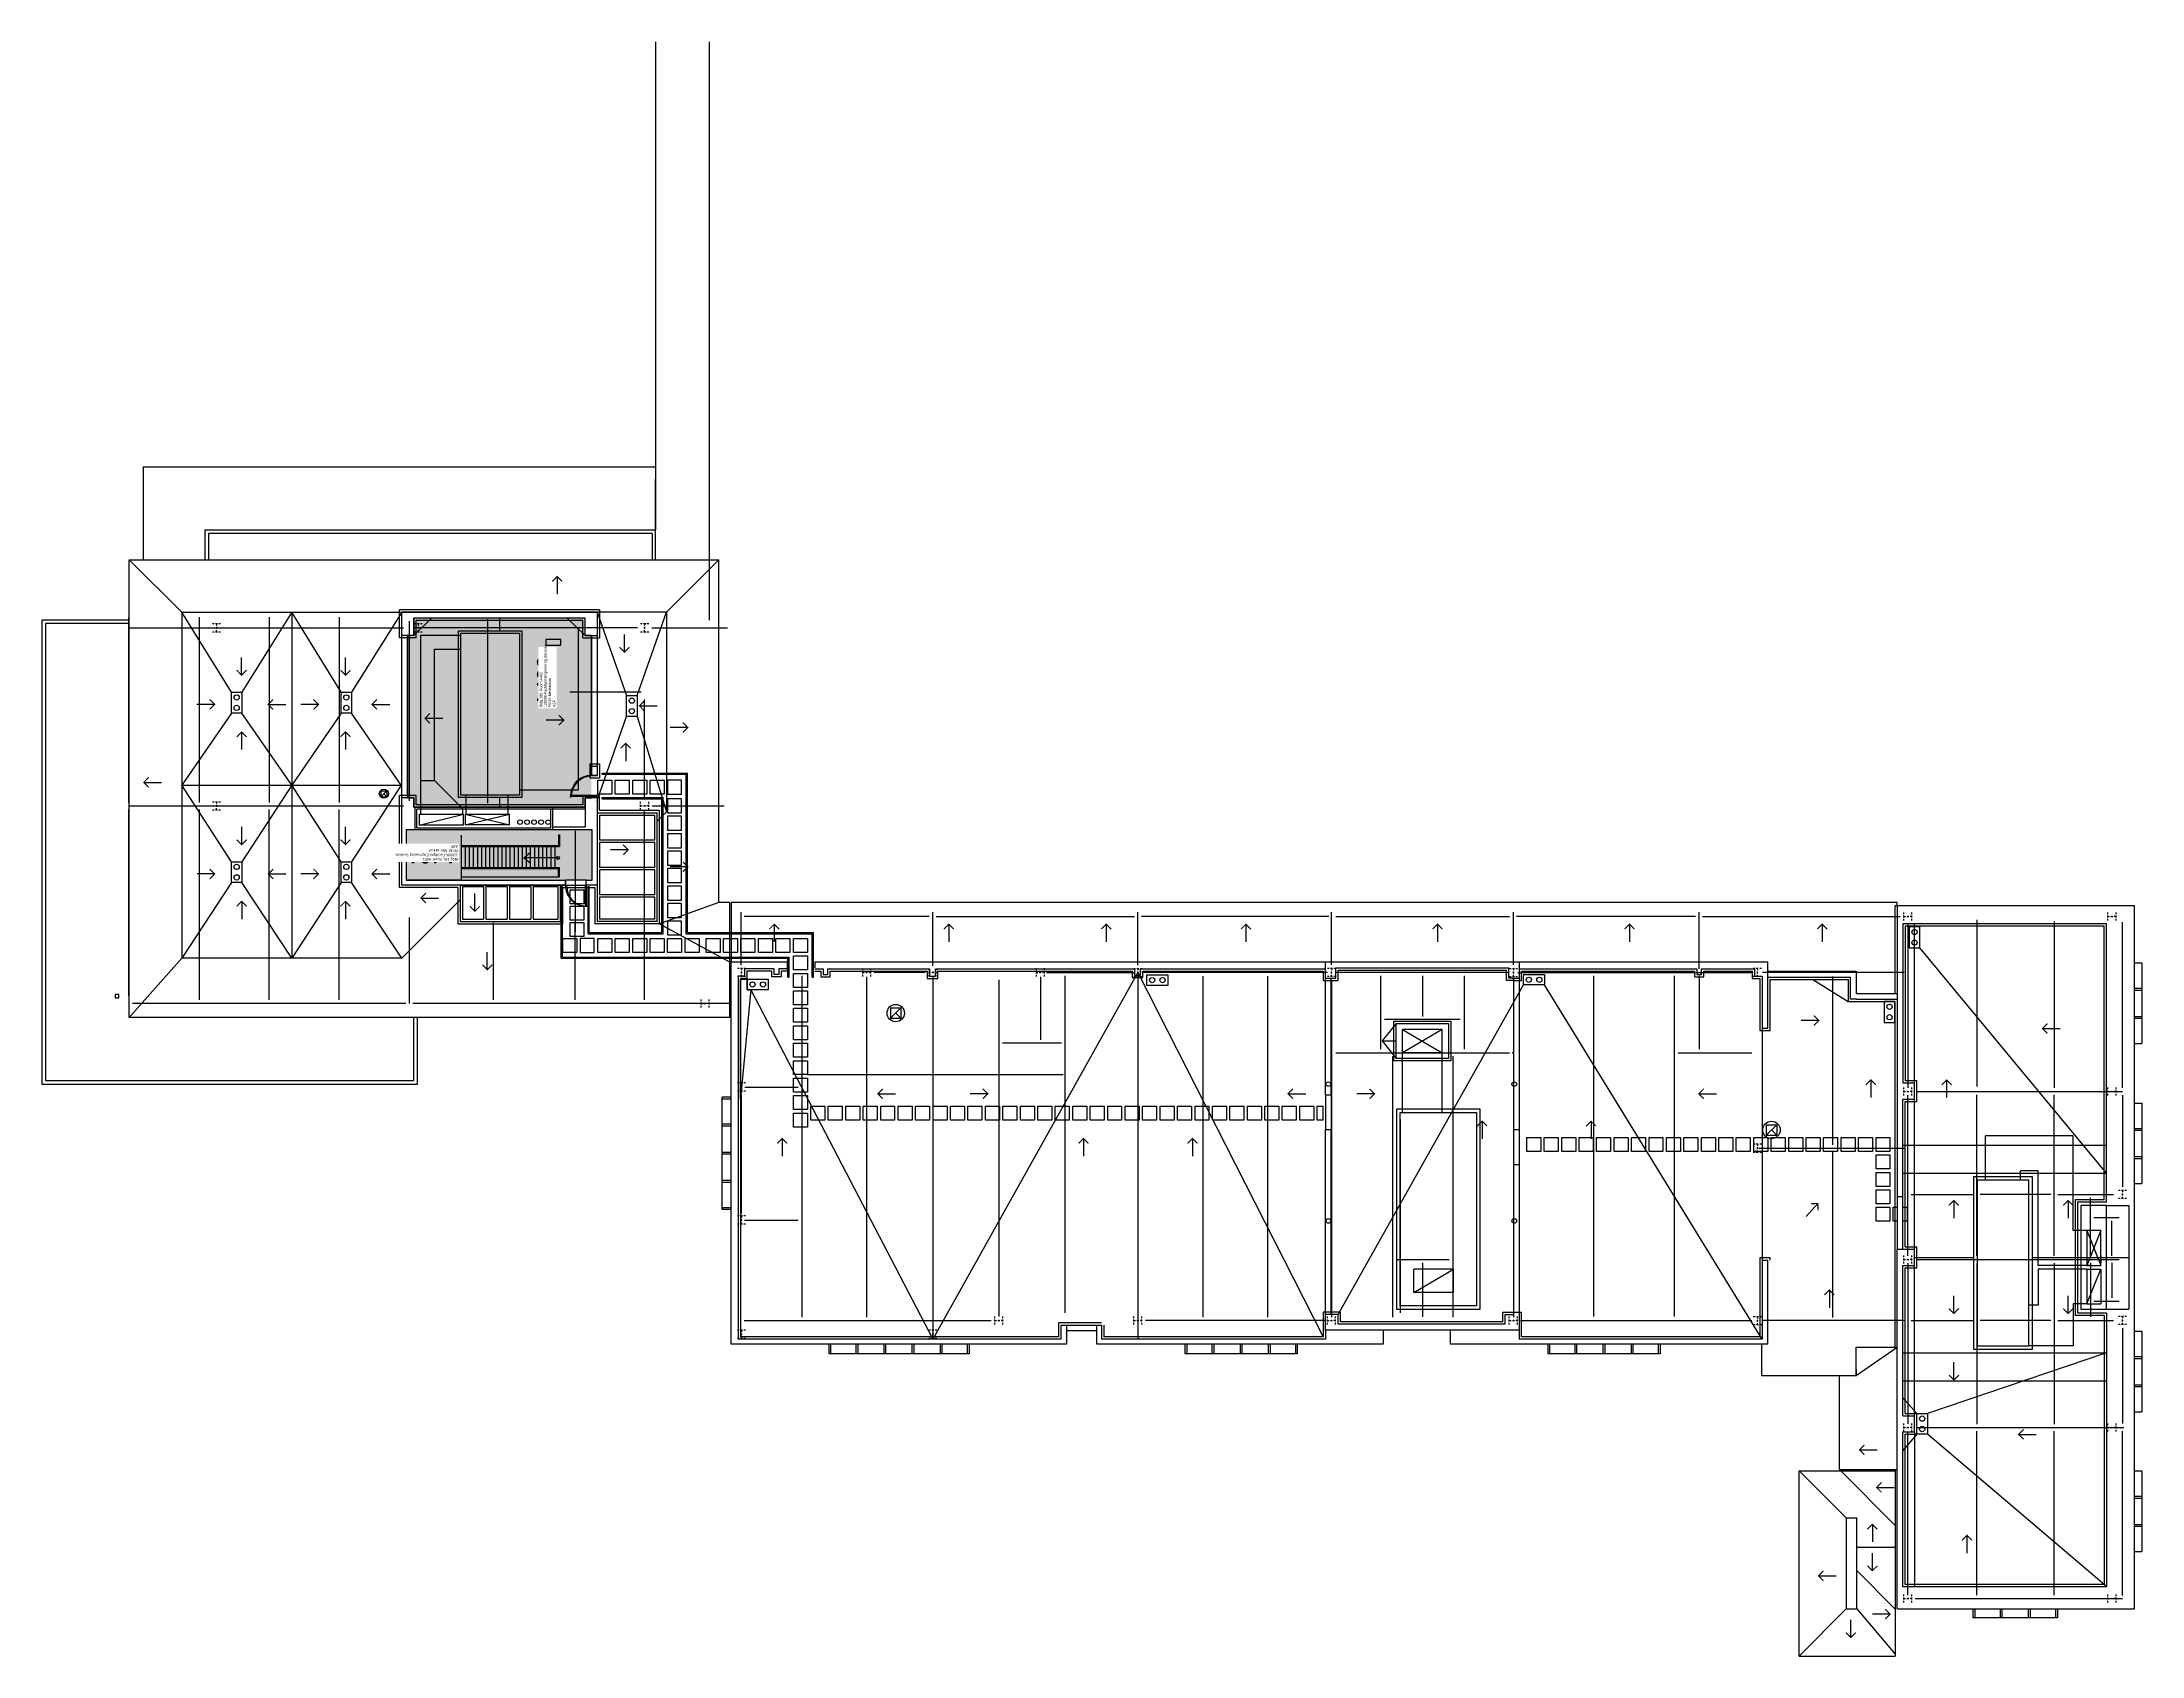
# Model space of a CAD drawing. Header units: inches. Extents: x 1267 to 4874, y -252 to 2522.
import ezdxf
from ezdxf.enums import TextEntityAlignment as Align

# ---------------------------------------------------------------- set-up
doc = ezdxf.new("R2010")
doc.units = ezdxf.units.IN
doc.header["$LTSCALE"] = 96
doc.header["$MEASUREMENT"] = 0
for name, color, linetype in [('A-DOOR', 2, 'Continuous'), ('A-FLOR', 1, 'Continuous'), ('A-IDEN-RNUM', 7, 'Continuous'), ('A-IDEN-SNUM', 4, 'Continuous'), ('A-IDEN-VNUM', 4, 'Continuous'), ('A-WALL', 5, 'Continuous'), ('Rooms-Category-Color', 7, 'Continuous'), ('Rooms-College-Color', 7, 'Continuous'), ('Rooms-Department-Color', 7, 'Continuous'), ('Rooms-Division-Color', 7, 'Continuous'), ('Rooms-Information', 7, 'Continuous')]:
    doc.layers.add(name, color=color, linetype=linetype)
doc.styles.add('ROOMSNUMBER', font='TXT.SHX', dxfattribs={"height": 1})
doc.styles.add('ROOMVNUMBER', font='arial.ttf', dxfattribs={"width": 0.85, "height": 30})

msp = doc.modelspace()

# ---------------------------------------------------------------- hatches: boundary and pattern name
at = {"layer": 'Rooms-Category-Color', "true_color": 0xadadad}
for points in [[(2210.6, 1501.6), (2199.6, 1501.6), (2199.6, 1531.6), (1905.6, 1531.6), (1905.6, 1501.6), (1894.6, 1501.6), (1894.6, 1222.6), (1905.6, 1222.6), (1905.6, 1206.6), (2199.6, 1206.6), (2199.6, 1222.6), (2210.6, 1222.6)], [(2212.1, 1081.1), (2212.1, 1167.6), (1892.1, 1167.6), (1892.1, 1081.1)]]:
    msp.add_hatch(color=253, dxfattribs=at).paths.add_polyline_path(points)
at = {"layer": 'Rooms-College-Color', "true_color": 0xadadad}
for points in [[(2210.6, 1501.6), (2199.6, 1501.6), (2199.6, 1531.6), (1905.6, 1531.6), (1905.6, 1501.6), (1894.6, 1501.6), (1894.6, 1222.6), (1905.6, 1222.6), (1905.6, 1206.6), (2199.6, 1206.6), (2199.6, 1222.6), (2210.6, 1222.6)], [(2212.1, 1081.1), (2212.1, 1167.6), (1892.1, 1167.6), (1892.1, 1081.1)]]:
    msp.add_hatch(color=253, dxfattribs=at).paths.add_polyline_path(points)
at = {"layer": 'Rooms-Department-Color', "true_color": 0xacacac}
for points in [[(2210.6, 1501.6), (2199.6, 1501.6), (2199.6, 1531.6), (1905.6, 1531.6), (1905.6, 1501.6), (1894.6, 1501.6), (1894.6, 1222.6), (1905.6, 1222.6), (1905.6, 1206.6), (2199.6, 1206.6), (2199.6, 1222.6), (2210.6, 1222.6)], [(2212.1, 1081.1), (2212.1, 1167.6), (1892.1, 1167.6), (1892.1, 1081.1)]]:
    msp.add_hatch(color=253, dxfattribs=at).paths.add_polyline_path(points)
at = {"layer": 'Rooms-Division-Color', "true_color": 0xadadad}
for points in [[(2210.6, 1501.6), (2199.6, 1501.6), (2199.6, 1531.6), (1905.6, 1531.6), (1905.6, 1501.6), (1894.6, 1501.6), (1894.6, 1222.6), (1905.6, 1222.6), (1905.6, 1206.6), (2199.6, 1206.6), (2199.6, 1222.6), (2210.6, 1222.6)], [(2212.1, 1081.1), (2212.1, 1167.6), (1892.1, 1167.6), (1892.1, 1081.1)]]:
    msp.add_hatch(color=253, dxfattribs=at).paths.add_polyline_path(points)

# ---------------------------------------------------------------- linework, layer by layer
at = {"layer": 'A-DOOR'}
for p, q in [((2176.2, 1227.4), (2210.2, 1227.4)), ((2200.8, 1036.6), (2200.8, 1070.6))]:
    msp.add_line(p, q, dxfattribs=at)
for centre, start, end in [((2210.2, 1226), 89.9938, 177.6259), ((2202.2, 1070.6), 179.9938, 267.6259)]:
    msp.add_arc(centre, 34, start, end, dxfattribs=at)
at = {"layer": 'A-FLOR'}
for p, q in [((2320.9, 2521.6), (2320.9, 1683.1)), ((2412.9, 2521.6), (2412.9, 1528.1)), ((2320.9, 1791.1), (1440.6, 1791.1)), ((1440.6, 1791.1), (1440.6, 1631.6)), ((2320.9, 1683.1), (2320.9, 1771.1)), ((1546.6, 1683.1), (2320.9, 1683.1)), ((1546.6, 1683.1), (1546.6, 1631.6)), ((1548.7, 1683.1), (2320.9, 1683.1)), ((2314.9, 1677.1), (1552.6, 1677.1)), ((1552.6, 1677.1), (1552.6, 1631.6)), ((2314.9, 1677.1), (2314.9, 1631.6)), ((2320.9, 1631.6), (2320.9, 1683.1)), ((1416.6, 1631.6), (2429.6, 1631.6)), ((1416.6, 845.1), (1416.6, 1631.6)), ((1416.6, 1631.6), (1506.6, 1541.6)), ((2429.6, 1631.6), (2339.6, 1541.6)), ((2429.6, 1043), (2429.6, 1631.6)), ((1416.6, 1528.1), (1266.6, 1528.1)), ((1266.6, 1528.1), (1266.6, 730.9)), ((1416.6, 1522.1), (1272.6, 1522.1)), ((1272.6, 1522.1), (1272.6, 736.9)), ((1415.9, 1214.9), (1415.9, 1532.8)), ((1506.6, 1541.6), (1884.6, 1541.6)), ((1506.6, 1541.6), (1506.6, 947.1)), ((1592.1, 1404.3), (1506.6, 1541.6)), ((1536.4, 1533.1), (1536.4, 1214.9)), ((1559.3, 1522.1), (1562.3, 1522.1)), ((1564.5, 1522.1), (1568, 1522.1)), ((1566.3, 1522.1), (1566.3, 1519.1)), ((1566.3, 1516.9), (1566.3, 1513.4)), ((1570.3, 1522.1), (1573.3, 1522.1)), ((1695.6, 1541.6), (1610.1, 1404.3)), ((1656.9, 1533.1), (1656.9, 1214.9)), ((1695.6, 1541.6), (1695.6, 947.1)), ((1780.5, 1404.3), (1695.6, 1541.6)), ((1777.4, 1533.1), (1777.4, 1214.9)), ((1884.6, 1541.6), (1798.5, 1404.3)), ((2224.6, 1545.6), (1880.6, 1545.6)), ((1880.6, 1497.6), (1880.6, 1545.6)), ((1884.6, 1072.6), (1884.6, 1541.6)), ((2220.6, 1541.6), (1884.6, 1541.6)), ((1897.9, 1217.8), (1897.9, 1526.1)), ((2199.6, 1531.6), (1905.6, 1531.6)), ((1905.6, 1501.6), (1905.6, 1531.6)), ((1905.6, 1501.6), (1935.6, 1531.6)), ((1905.9, 1522.1), (1908.9, 1522.1)), ((2195.6, 1527.6), (1909.6, 1527.6)), ((1909.6, 1497.6), (1909.6, 1527.6)), ((1911.1, 1522.1), (1914.6, 1522.1)), ((1912.9, 1522.1), (1912.9, 1519.1)), ((1912.9, 1516.8), (1912.9, 1513.3)), ((1916.9, 1522.1), (1919.9, 1522.1)), ((2032.6, 1213.4), (2032.6, 1529.6)), ((2052.6, 1531.6), (2052.6, 1509.9)), ((2199.6, 1501.6), (2168.6, 1531.6)), ((2195.6, 1497.6), (2195.6, 1527.6)), ((2199.6, 1501.6), (2199.6, 1531.6)), ((2339.6, 1541.6), (2211.8, 1541.6)), ((2220.6, 1541.6), (2220.6, 1261.2)), ((2220.6, 1541.6), (2271.1, 1398.8)), ((2224.6, 1545.6), (2224.6, 1497.6)), ((2289.1, 1398.8), (2339.6, 1541.6)), ((2295, 1522.1), (2298, 1522.1)), ((2300.3, 1522.1), (2303.8, 1522.1)), ((2302, 1522.1), (2302, 1519.1)), ((2302, 1516.9), (2302, 1513.4)), ((2306, 1522.1), (2309, 1522.1)), ((2339.6, 1541.6), (2339.6, 1198.5)), ((1415.9, 1515.1), (1887.5, 1515.1)), ((1559.3, 1508.1), (1562.3, 1508.1)), ((1564.5, 1508.1), (1568, 1508.1)), ((1566.3, 1508.1), (1566.3, 1511.1)), ((1570.3, 1508.1), (1573.3, 1508.1)), ((1909.6, 1497.6), (1880.6, 1497.6)), ((1905.6, 1501.6), (1884.6, 1501.6)), ((1894.6, 1222.6), (1894.6, 1501.6)), ((1905.9, 1508.1), (1908.9, 1508.1)), ((2289.5, 1515.1), (1906.5, 1515.1)), ((1911.1, 1508.1), (1914.6, 1508.1)), ((1912.9, 1508.1), (1912.9, 1511.1)), ((1916.9, 1508.1), (1919.9, 1508.1)), ((1917.2, 1194.9), (1917.2, 1502.2)), ((1917.2, 1502.2), (1986.1, 1502.2)), ((1982.1, 1509.9), (2091.1, 1509.9)), ((1982.1, 1223.4), (1982.1, 1509.9)), ((1986.1, 1227.4), (1986.1, 1505.9)), ((1986.1, 1505.9), (2087.1, 1505.9)), ((2188.1, 1514.9), (2087.1, 1514.9)), ((2087.1, 1505.9), (2087.1, 1227.4)), ((2087.1, 1505.9), (2087.1, 1227.4)), ((2091.1, 1509.9), (2091.1, 1223.4)), ((2188.1, 1236.4), (2188.1, 1514.9)), ((2195.6, 1497.6), (2224.6, 1497.6)), ((2199.6, 1501.6), (2220.6, 1501.6)), ((2210.6, 1501.6), (2210.6, 1261.2)), ((2295, 1508.1), (2298, 1508.1)), ((2300.3, 1508.1), (2303.8, 1508.1)), ((2302, 1508.1), (2302, 1511.1)), ((2306, 1508.1), (2309, 1508.1)), ((2314.5, 1515.1), (2444.4, 1515.1)), ((1941.2, 1478.2), (1986.1, 1478.2)), ((1941.2, 1252.3), (1941.2, 1478.2)), ((2173.3, 1405), (2296, 1405)), ((2302, 1221.9), (2302, 1392)), ((1592.1, 1368.3), (1506.6, 1244.4)), ((1695.6, 1244.4), (1610.1, 1368.3)), ((1780.5, 1368.3), (1695.6, 1244.4)), ((1883.6, 1244.4), (1798.5, 1368.3)), ((2220.6, 1218), (2271.1, 1362.8)), ((2289.1, 1362.8), (2339.6, 1198.5)), ((2207.6, 1281.2), (2207.6, 1257.2)), ((2207.6, 1281.2), (2224.6, 1281.2)), ((2210.6, 1277.2), (2220.6, 1277.2)), ((2224.6, 1281.2), (2224.6, 1257.2)), ((2228.8, 1265.2), (2375.6, 1265.2)), ((2228.8, 1263.2), (2228.8, 1265.2)), ((2228.8, 1263.2), (2373.6, 1263.2)), ((2373.6, 989.2), (2373.6, 1263.2)), ((2375.6, 991.2), (2375.6, 1265.2)), ((1506.6, 1244.4), (1883.6, 1244.4)), ((1592.1, 1113.1), (1506.6, 1244.4)), ((1695.6, 1244.4), (1610.1, 1113.1)), ((1780.5, 1113.1), (1695.6, 1244.4)), ((1883.6, 1244.4), (1798.5, 1113.1)), ((1849, 1234.8), (1859, 1234.8)), ((1849, 1224.8), (1859, 1234.8)), ((1849, 1234.8), (1849, 1224.8)), ((1854, 1229.8), (1859, 1224.8)), ((1859, 1234.8), (1859, 1224.8)), ((1917.2, 1252.3), (1941.2, 1252.3)), ((1989.2, 1204.3), (1941.2, 1252.3)), ((2087.1, 1227.4), (1986.1, 1227.4)), ((1995.5, 1195), (1995.5, 1227.4)), ((2067.5, 1195), (2067.5, 1227.4)), ((2087.1, 1236.4), (2188.1, 1236.4)), ((2174.6, 1225.2), (2174.6, 1226.7)), ((2174.6, 1226.7), (2210.6, 1226.7)), ((2207.6, 1257.2), (2224.6, 1257.2)), ((2210.6, 1226.7), (2210.6, 1225.2)), ((2211.6, 1261.2), (2220.6, 1261.2)), ((1415.9, 1208.9), (1887.5, 1208.9)), ((1415.9, 882.4), (1415.9, 1202.9)), ((1536.4, 1202.9), (1536.4, 875.4)), ((1559.3, 1215.9), (1562.3, 1215.9)), ((1559.3, 1201.9), (1562.3, 1201.9)), ((1564.5, 1215.9), (1568, 1215.9)), ((1564.5, 1201.9), (1568, 1201.9)), ((1566.3, 1215.9), (1566.3, 1212.9)), ((1566.3, 1210.6), (1566.3, 1207.1)), ((1566.3, 1201.9), (1566.3, 1204.9)), ((1570.3, 1215.9), (1573.3, 1215.9)), ((1570.3, 1201.9), (1573.3, 1201.9)), ((1656.9, 875.4), (1656.9, 1202.9)), ((1777.4, 875.4), (1777.4, 1202.9)), ((1849, 1224.8), (1859, 1224.8)), ((1909.6, 1226.6), (1880.6, 1226.6)), ((1880.6, 1068.6), (1880.6, 1226.6)), ((1905.6, 1222.6), (1884.6, 1222.6)), ((1905.6, 1206.6), (1905.6, 1222.6)), ((2199.6, 1206.6), (1905.6, 1206.6)), ((1907.6, 1167.6), (1907.6, 1206.6)), ((1909.6, 1210.6), (1909.6, 1226.6)), ((2195.6, 1210.6), (1909.6, 1210.6)), ((1910.6, 1170.6), (1910.6, 1203.6)), ((2199.6, 1203.6), (1910.6, 1203.6)), ((1914.7, 1176), (1990.8, 1194.9)), ((1914.7, 1194.9), (1990.8, 1194.9)), ((1914.7, 1194.9), (1914.7, 1176)), ((2091.1, 1223.4), (1982.1, 1223.4)), ((1989.2, 1204.3), (1989.2, 1194.9)), ((1990.8, 1176), (1990.8, 1194.9)), ((1993.4, 1176.2), (2069.6, 1195)), ((1993.4, 1195), (2069.6, 1195)), ((1993.4, 1195), (1993.4, 1176.2)), ((1993.4, 1195), (2069.6, 1176.2)), ((2052.6, 1223.4), (2052.6, 1206.6)), ((2069.6, 1176.2), (2069.6, 1195)), ((2141.1, 1170.6), (2141.1, 1203.6)), ((2144.1, 1167.6), (2144.1, 1206.6)), ((2144.1, 1167.6), (2144.1, 1206.6)), ((2210.6, 1225.2), (2174.6, 1225.2)), ((2224.6, 1226.6), (2195.6, 1226.6)), ((2195.6, 1226.6), (2195.6, 1210.6)), ((2220.6, 1222.6), (2199.6, 1222.6)), ((2199.6, 1222.6), (2199.6, 1173.1)), ((2220.6, 1225.2), (2210.6, 1225.2)), ((2210.6, 1225.2), (2210.6, 1222.6)), ((2220.6, 1225.2), (2220.6, 1072.6)), ((2220.6, 1197.1), (2323.6, 1197.1)), ((2224.6, 1201.1), (2224.6, 1226.6)), ((2327.6, 1201.1), (2224.6, 1201.1)), ((2224.6, 1193.1), (2319.6, 1193.1)), ((2224.6, 1193.1), (2224.6, 1150.1)), ((2228.8, 1223.2), (2333.6, 1223.2)), ((2228.8, 1221.2), (2228.8, 1223.2)), ((2228.8, 1221.2), (2331.6, 1221.2)), ((2295, 1212.9), (2295, 1215.9)), ((2295, 1207.1), (2295, 1210.6)), ((2295, 1208.9), (2298, 1208.9)), ((2295, 1201.9), (2295, 1204.9)), ((2300.3, 1208.9), (2303.8, 1208.9)), ((2302, 875.4), (2302, 1201.9)), ((2309, 1208.9), (2306, 1208.9)), ((2309, 1212.9), (2309, 1215.9)), ((2309, 1207.1), (2309, 1210.6)), ((2309, 1201.9), (2309, 1204.9)), ((2315, 1208.9), (2438.4, 1208.9)), ((2319.6, 1150.1), (2319.6, 1193.1)), ((2323.6, 1182.5), (2339.6, 1198.5)), ((2323.6, 1010.4), (2323.6, 1197.1)), ((2327.6, 1006.4), (2327.6, 1201.1)), ((2331.6, 991.2), (2331.6, 1221.2)), ((2333.6, 989.2), (2333.6, 1223.2)), ((2212.1, 1167.6), (1892.1, 1167.6)), ((1892.1, 1167.6), (1892.1, 1081.1)), ((2141.1, 1170.6), (1910.6, 1170.6)), ((1990.8, 1176), (1914.7, 1176)), ((1986.6, 1158.6), (1986.6, 1086.6)), ((2069.6, 1176.2), (1993.4, 1176.2)), ((2144.1, 1173.1), (2199.6, 1173.1)), ((2154, 1159), (2154, 1139)), ((2154, 1159), (2155.5, 1159)), ((2155.5, 1159), (2155.5, 1139)), ((2182.6, 1166.2), (2182.6, 992.4)), ((2212.1, 1081.1), (2212.1, 1167.6)), ((1986.6, 1141.1), (2152.6, 1141.1)), ((1986.6, 1139.1), (2152.6, 1139.1)), ((1993.6, 1139.1), (1993.6, 1103.1)), ((2000.6, 1139.1), (2000.6, 1103.1)), ((2007.6, 1139.1), (2007.6, 1103.1)), ((2014.6, 1139.1), (2014.6, 1103.1)), ((2021.6, 1139.1), (2021.6, 1103.1)), ((2028.6, 1139.1), (2028.6, 1103.1)), ((2035.6, 1139.1), (2035.6, 1103.1)), ((2042.6, 1139.1), (2042.6, 1103.1)), ((2049.6, 1139.1), (2049.6, 1103.1)), ((2056.6, 1139.1), (2056.6, 1103.1)), ((2063.6, 1139.1), (2063.6, 1103.1)), ((2070.6, 1139.1), (2070.6, 1103.1)), ((2077.6, 1139.1), (2077.6, 1103.1)), ((2084.6, 1139.1), (2084.6, 1103.1)), ((2091.6, 1139.1), (2091.6, 1103.1)), ((2094.6, 1119.9), (2105.6, 1128.6)), ((2094.6, 1119.9), (2105.6, 1111.2)), ((2152.6, 1119.6), (2095, 1119.6)), ((2098.6, 1139.1), (2098.6, 1103.1)), ((2105.6, 1139.1), (2105.6, 1103.1)), ((2112.6, 1139.1), (2112.6, 1103.1)), ((2119.6, 1139.1), (2119.6, 1103.1)), ((2126.6, 1139.1), (2126.6, 1103.1)), ((2133.6, 1139.1), (2133.6, 1103.1)), ((2140.6, 1139.1), (2140.6, 1103.1)), ((2147.6, 1139.1), (2147.6, 1103.1)), ((2154, 1139), (2155.5, 1139)), ((2319.6, 1150.1), (2224.6, 1150.1)), ((2319.6, 1146.1), (2224.6, 1146.1)), ((2224.6, 1146.1), (2224.6, 1103.1)), ((2319.6, 1103.1), (2319.6, 1146.1)), ((1986.6, 1103.1), (2152.6, 1103.1)), ((1986.6, 1101.1), (2152.6, 1101.1)), ((1986.6, 1086.6), (1986.6, 1081.1)), ((1987.1, 1086.6), (1986.6, 1086.6)), ((1986.6, 1086.6), (1986.6, 1081.1)), ((2152.6, 1086.6), (1987.1, 1086.6)), ((2154, 1087.1), (2154, 1103.1)), ((2154, 1103.1), (2155.5, 1103.1)), ((2154, 1087.1), (2155.5, 1087.1)), ((2155.5, 1087.1), (2155.5, 1103.1)), ((2319.6, 1103.1), (2224.6, 1103.1)), ((2319.6, 1099.1), (2224.6, 1099.1)), ((2224.6, 1099.1), (2224.6, 1056.1)), ((2319.6, 1056.1), (2319.6, 1099.1)), ((1592.1, 1077.1), (1506.6, 947.1)), ((1695.6, 947.1), (1610.1, 1077.1)), ((1780.5, 1077.1), (1695.6, 947.1)), ((1884.6, 947.1), (1798.5, 1077.1)), ((1980.9, 1068.6), (1880.6, 1068.6)), ((1987.1, 1072.6), (1884.6, 1072.6)), ((1884.6, 947.1), (1984.9, 1047.4)), ((1987.1, 1081.1), (1892.1, 1081.1)), ((1980.9, 1068.6), (1980.9, 1006.4)), ((1984.9, 1072.6), (1984.9, 1010.4)), ((1986.6, 1081.1), (2165.8, 1081.1)), ((1986.6, 1072.6), (2165.8, 1072.6)), ((1988.9, 1070.6), (1988.9, 1014.4)), ((1988.9, 1070.6), (2025.4, 1070.6)), ((2025.4, 1070.6), (2025.4, 1014.4)), ((2029.4, 1070.6), (2029.4, 1014.4)), ((2029.4, 1070.6), (2065.9, 1070.6)), ((2065.9, 1070.6), (2065.9, 1014.4)), ((2069.9, 1070.6), (2069.9, 1014.4)), ((2069.9, 1070.6), (2106.4, 1070.6)), ((2106.4, 1070.6), (2106.4, 1014.4)), ((2110.4, 1070.6), (2110.4, 1014.4)), ((2110.4, 1070.6), (2153.1, 1070.6)), ((2153.1, 1070.6), (2153.1, 1014.4)), ((2157.1, 1072.6), (2157.1, 1010.4)), ((2158.7, 947.2), (2158.7, 1070.4)), ((2158.7, 1070.4), (2160.7, 1070.4)), ((2160.7, 949.2), (2160.7, 1070.4)), ((2161.1, 1068.6), (2161.1, 1006.4)), ((2161.1, 1068.6), (2216.6, 1068.6)), ((2165.8, 1072.6), (2165.8, 1081.1)), ((2201.8, 1081.1), (2165.8, 1081.1)), ((2165.8, 1072.6), (2201.8, 1072.6)), ((2200.3, 1036.6), (2200.3, 1072.6)), ((2200.3, 1072.6), (2201.8, 1072.6)), ((2201.8, 1072.6), (2201.8, 1081.1)), ((2201.8, 1081.1), (2212.1, 1081.1)), ((2220.6, 1072.6), (2201.8, 1072.6)), ((2201.8, 1072.6), (2201.8, 1036.6)), ((2204.7, 989.2), (2204.7, 1070.4)), ((2204.7, 1070.4), (2206.7, 1070.4)), ((2206.7, 991.2), (2206.7, 1070.4)), ((2216.6, 1068.6), (2216.6, 1006.4)), ((2220.6, 1072.6), (2220.6, 1010.4)), ((2319.6, 1056.1), (2224.6, 1056.1)), ((2319.6, 1052.1), (2224.6, 1052.1)), ((2224.6, 1052.1), (2224.6, 1014.4)), ((2319.6, 1014.4), (2319.6, 1052.1)), ((1897.9, 869.4), (1897.9, 1017.1)), ((1984.9, 1010.4), (2157.1, 1010.4)), ((1988.9, 1014.4), (2025.4, 1014.4)), ((2029.4, 1014.4), (2065.9, 1014.4)), ((2069.9, 1014.4), (2106.4, 1014.4)), ((2110.4, 1014.4), (2153.1, 1014.4)), ((2201.8, 1036.6), (2200.3, 1036.6)), ((2323.6, 1010.4), (2220.6, 1010.4)), ((2319.6, 1014.4), (2224.6, 1014.4)), ((2429.6, 1043), (2327.6, 1006.4)), ((2447.7, 1043), (2429.6, 1043)), ((2447.7, 1043), (2447.7, 940.8)), ((4453.7, 1043), (2450.7, 1043)), ((2450.7, 1043), (2450.7, 941.1)), ((2467.1, 1026.6), (2467.1, 935.1)), ((2791, 1019), (2473.1, 1019)), ((2797, 934.2), (2797, 1026.6)), ((2803, 1019), (3143.4, 1019)), ((3149.4, 935.1), (3149.4, 1026.6)), ((3477.6, 1019), (3155.4, 1019)), ((3482, 936), (3482, 1026.6)), ((3489.6, 1019), (3787.6, 1019)), ((3794.5, 936), (3794.5, 1026.6)), ((4107.6, 1019), (3799.6, 1019)), ((4113.6, 929), (4113.6, 1026.6)), ((4119.6, 1019), (4459, 1019)), ((4453.7, 1037), (4453.7, 1043)), ((4453.7, 1037), (4453.7, 1003)), ((4465, 1023), (4465, 1026)), ((4465, 1017.2), (4465, 1020.7)), ((4465, 1019), (4468, 1019)), ((4465, 1012), (4465, 1015)), ((4470.3, 1019), (4473.8, 1019)), ((4479, 1019), (4476, 1019)), ((4479, 1023), (4479, 1026)), ((4479, 1017.2), (4479, 1020.7)), ((4479, 1012), (4479, 1015)), ((4590.5, 1013), (4590.5, 727)), ((4723.6, 1010.2), (4723.6, 724.2)), ((4815.8, 1023), (4815.8, 1026)), ((4815.8, 1017.2), (4815.8, 1020.7)), ((4815.8, 1019), (4818.8, 1019)), ((4815.8, 1012), (4815.8, 1015)), ((4821.1, 1019), (4824.6, 1019)), ((4829.8, 1019), (4826.8, 1019)), ((4829.8, 1023), (4829.8, 1026)), ((4829.8, 1017.2), (4829.8, 1020.7)), ((4829.8, 1012), (4829.8, 1015)), ((1980.9, 1006.4), (2161.1, 1006.4)), ((2042.3, 875.4), (2042.3, 1008.1)), ((2182.6, 875.4), (2182.6, 1008.1)), ((2204.7, 989.2), (2333.6, 989.2)), ((2206.7, 991.2), (2331.6, 991.2)), ((2327.6, 1006.4), (2216.6, 1006.4)), ((2327.6, 1006.4), (2447.7, 941.1)), ((2373.6, 989.2), (2589.9, 989.2)), ((2375.6, 991.2), (2591.9, 991.2)), ((2589.9, 914.7), (2589.9, 989.2)), ((2591.9, 914.7), (2591.9, 991.2)), ((4463.7, 1007.1), (4813.6, 1007.1)), ((4463.7, 1007.1), (4463.7, 733.1)), ((4467.7, 1003.1), (4809.6, 1003.1)), ((4467.7, 1003.1), (4467.7, 737.1)), ((4472, 1006.5), (4472, 724.7)), ((4483.7, 733.1), (4483.7, 1007.1)), ((4809.6, 532.1), (4809.6, 1003.1)), ((4813.6, 528.1), (4813.6, 1007.1)), ((4841, 724.7), (4841, 1009.2)), ((1416.6, 845.1), (1506.6, 947.1)), ((1884.6, 947.1), (1506.6, 947.1)), ((2158.7, 947.2), (2548.1, 947.2)), ((2160.7, 949.2), (2550.1, 949.2)), ((2450.7, 941.1), (2447.7, 941.1)), ((2447.7, 940.8), (2447.7, 845.1)), ((2450.6, 284.1), (2450.6, 941.1)), ((2450.7, 941.1), (2546.6, 941.1)), ((2546.6, 940.8), (2546.6, 930.8)), ((2548.1, 914.7), (2548.1, 947.2)), ((2550.1, 914.7), (2550.1, 949.2)), ((2594.4, 941.1), (3471.6, 941.1)), ((2594.6, 940.8), (2594.6, 930.8)), ((3471.6, 712.7), (3471.6, 941.1)), ((3804.6, 941.1), (3804.6, 653)), ((4813.6, 577.7), (4492.7, 965.1)), ((4861.6, 939.3, 0), (4874.4, 939.3, 0)), ((4874.4, 939.3, 0), (4874.4, 800.6, 0)), ((2464.4, 929.8), (2461.4, 929.8)), ((2464.4, 915.8), (2461.4, 915.8)), ((2470.2, 929.8), (2466.7, 929.8)), ((2470.2, 915.8), (2466.7, 915.8)), ((2468.4, 929.8), (2468.4, 926.8)), ((2468.4, 921.1), (2468.4, 924.6)), ((2468.4, 915.8), (2468.4, 918.8)), ((2475.4, 929.8), (2472.4, 929.8)), ((2475.4, 915.8), (2472.4, 915.8)), ((2548.1, 914.7), (2550.1, 914.7)), ((2571.8, 916.8), (2571.8, 330.6)), ((2589.9, 914.7), (2591.9, 914.7)), ((2676.1, 929.8), (2676.1, 926.8)), ((2676.1, 924.5), (2676.1, 921)), ((2676.1, 922.8), (2679.1, 922.8)), ((2676.1, 918.8), (2676.1, 915.8)), ((2684.8, 922.8), (2681.3, 922.8)), ((2683, 915.4), (2683, 330.6)), ((2690.1, 922.8), (2687.1, 922.8)), ((2690.1, 929.8), (2690.1, 926.8)), ((2690.1, 924.5), (2690.1, 921)), ((2690.1, 918.8), (2690.1, 915.8)), ((2784, 922.8), (2696, 922.8)), ((2790, 929.8), (2790, 926.8)), ((2790, 924.5), (2790, 921)), ((2790, 922.8), (2793, 922.8)), ((2790, 918.8), (2790, 915.8)), ((2798.8, 922.8), (2795.3, 922.8)), ((3149.4, 922.7), (2797, 292.7)), ((2797, 916.8), (2797, 292.7)), ((2797, 910), (2797, 330.6)), ((2804, 922.8), (2801, 922.8)), ((2804, 929.8), (2804, 926.8)), ((2804, 924.5), (2804, 921)), ((2804, 918.8), (2804, 915.8)), ((2910.5, 910), (2910.5, 331.5)), ((2974.6, 929.9), (2974.6, 926.9)), ((2974.6, 924.6), (2974.6, 921.1)), ((2974.6, 922.9), (2977.6, 922.9)), ((2974.6, 918.9), (2974.6, 915.9)), ((2983.4, 922.9), (2979.9, 922.9)), ((2981.9, 915.1), (2981.9, 807.2)), ((2988.6, 922.9), (2985.6, 922.9)), ((2988.6, 929.9), (2988.6, 926.9)), ((2988.6, 924.6), (2988.6, 921.1)), ((2988.6, 918.9), (2988.6, 915.9)), ((2992.4, 922.8), (3142.4, 922.8)), ((3024, 916.8), (3024, 337.6)), ((3149.4, 922.7), (3467.6, 296.7)), ((3149.4, 916.8), (3149.4, 292.7)), ((3149.4, 909.1), (3149.4, 331.5)), ((3475, 922.8), (3156.4, 922.8)), ((3260.8, 916.1), (3260.8, 330.6)), ((3372.2, 916.1), (3372.2, 330.6)), ((3467.6, 925.1), (3467.6, 908.8)), ((3467.6, 908.8), (3471.6, 908.8)), ((3471.6, 912.8), (3489.6, 912.8)), ((3471.6, 908.8), (3481.6, 908.8)), ((3478, 929.8), (3475, 929.8)), ((3478, 915.8), (3475, 915.8)), ((3483.7, 929.8), (3480.2, 929.8)), ((3483.7, 915.8), (3480.2, 915.8)), ((3481.6, 712.7), (3481.6, 912.8)), ((3481.6, 908.8), (3493.6, 908.8)), ((3482, 929.8), (3482, 926.8)), ((3482, 921), (3482, 924.5)), ((3482, 915.8), (3482, 918.8)), ((3482, 909.1), (3482, 330.6)), ((3489, 929.8), (3486, 929.8)), ((3489, 915.8), (3486, 915.8)), ((3784.9, 922.8), (3489, 922.8)), ((3489.6, 930.8), (3786.6, 930.8)), ((3489.6, 912.8), (3489.6, 930.8)), ((3493.6, 926.8), (3782.6, 926.8)), ((3493.6, 908.8), (3493.6, 926.8)), ((3566.2, 917), (3566.2, 790.8)), ((3638.2, 917), (3638.2, 846.8)), ((3638.2, 917), (3638.2, 846.8)), ((3710.2, 917), (3710.2, 790.8)), ((3782.6, 908.8), (3782.6, 926.8)), ((3794.6, 908.8), (3782.6, 908.8)), ((3786.6, 912.8), (3786.6, 930.8)), ((3792.6, 912.8), (3786.6, 912.8)), ((3792.6, 912.8), (3804.6, 912.8)), ((3794.5, 910), (3794.5, 330.6)), ((3794.6, 912.8), (3794.6, 653)), ((3802.3, 922.8), (4203.9, 922.8)), ((3932.5, 331.5), (3932.5, 917)), ((4071.4, 331.5), (4071.4, 917)), ((4113.6, 917), (4113.6, 790.8)), ((4209.6, 929.8), (4206.6, 929.8)), ((4209.6, 915.8), (4206.6, 915.8)), ((4215.3, 929.8), (4211.8, 929.8)), ((4215.3, 915.8), (4211.8, 915.8)), ((4213.6, 929.8), (4213.6, 926.8)), ((4213.6, 921), (4213.6, 924.5)), ((4213.6, 915.8), (4213.6, 918.8)), ((4220.6, 929.8), (4217.6, 929.8)), ((4220.6, 915.8), (4217.6, 915.8)), ((4222.4, 923), (4466, 923)), ((4309, 910.8), (4369.5, 872.8)), ((4342.8, 916), (4342.8, 626.6)), ((4373.5, 876.8), (4373.5, 914.8)), ((4383.5, 924.8), (4383.5, 886.8)), ((1891.9, 869.4), (1421.9, 869.4)), ((2447.2, 869.4), (1903.9, 869.4)), ((2398.9, 873.4), (2398.9, 876.4)), ((2398.9, 867.7), (2398.9, 871.2)), ((2398.9, 869.4), (2401.9, 869.4)), ((2404.2, 869.4), (2407.7, 869.4)), ((2412.9, 869.4), (2409.9, 869.4)), ((2412.9, 873.4), (2412.9, 876.4)), ((2412.9, 867.7), (2412.9, 871.2)), ((2484.3, 893.1), (2797, 292.7)), ((3493.6, 334.7), (3812.1, 901.2)), ((4221.6, 292.7), (3848.1, 901.2)), ((4383.5, 876.8), (4373.5, 876.8)), ((4383.5, 886.8), (4453.7, 886.8)), ((4383.5, 876.8), (4453.7, 876.8)), ((4861.6, 895.5, 0), (4874.4, 895.5, 0)), ((4861.6, 892.4, 0), (4874.4, 892.4, 0)), ((2447.7, 845.1), (1416.6, 845.1)), ((1905.6, 736.9), (1905.6, 845.1)), ((1911.6, 730.9), (1911.6, 845.1)), ((2398.9, 862.4), (2398.9, 865.4)), ((2412.9, 862.4), (2412.9, 865.4)), ((2724.4, 861.9), (2742.4, 861.9)), ((2724.4, 843.9), (2742.4, 861.9)), ((2724.4, 861.9), (2724.4, 843.9)), ((2724.4, 843.9), (2742.4, 843.9)), ((2733.4, 852.9), (2742.4, 843.9)), ((2742.4, 861.9), (2742.4, 843.9)), ((3593.1, 835.1), (3569.1, 805.1)), ((3703.2, 841.8), (3573.2, 841.8)), ((3589.1, 771.1), (3589.1, 839.1)), ((3589.1, 839.1), (3687.1, 839.1)), ((3593.1, 775.1), (3593.1, 835.1)), ((3593.1, 835.1), (3683.1, 835.1)), ((3683.1, 835.1), (3683.1, 775.1)), ((3687.1, 839.1), (3687.1, 771.1)), ((4861.6, 847.1, 0), (4874.4, 847.1, 0)), ((4861.6, 844, 0), (4874.4, 844, 0)), ((3018, 801.2), (2916.5, 801.2)), ((3569.1, 805.1), (3593.1, 775.1)), ((3569.1, 805.1), (3593.1, 805.1)), ((3604.1, 824.7), (3672.1, 784.7)), ((3672.1, 824.7), (3604.1, 784.7)), ((3672.1, 824.7), (3604.1, 824.7)), ((3604.1, 682.3), (3604.1, 824.7)), ((3672.1, 682.3), (3672.1, 824.7)), ((4221.6, 827.1), (4231.6, 827.1)), ((4221.6, 827.1), (4221.6, 428.1)), ((4861.6, 800.6, 0), (4874.4, 800.6, 0)), ((3787.6, 783.8), (3489.6, 783.8)), ((3586.9, 778.8), (3586.9, 330.6)), ((3586.9, 778.8), (3586.9, 330.6)), ((3687.1, 771.1), (3589.1, 771.1)), ((3683.1, 775.1), (3593.1, 775.1)), ((3672.1, 784.7), (3604.1, 784.7)), ((3690.3, 778.8), (3690.3, 330.6)), ((3690.3, 778.8), (3690.3, 330.6)), ((4077.4, 784.8), (4204.4, 784.8)), ((1266.6, 730.9), (1911.6, 730.9)), ((1272.6, 736.9), (1905.6, 736.9)), ((2464.4, 732.8), (2461.4, 732.8)), ((2470.2, 732.8), (2466.7, 732.8)), ((2468.4, 732.8), (2468.4, 729.8)), ((2468.4, 724.1), (2468.4, 727.6)), ((2468.4, 718.8), (2468.4, 721.8)), ((2475.4, 732.8), (2472.4, 732.8)), ((2474.1, 725.6), (2565.8, 725.6)), ((2581.5, 747.1), (3020.8, 747.1)), ((4463.7, 733.1), (4483.7, 733.1)), ((4465, 722.2), (4465, 725.2)), ((4467.7, 737.1), (4487.7, 737.1)), ((4479, 722.2), (4479, 725.2)), ((4483.7, 705.1), (4483.7, 733.1)), ((4487.7, 701.1), (4487.7, 737.1)), ((4815.8, 722.2), (4815.8, 725.2)), ((4829.8, 722.2), (4829.8, 725.2)), ((2434.9, 515.3), (2434.9, 708.3)), ((2450.4, 708.3), (2434.9, 708.3)), ((2450.4, 705.1), (2434.9, 705.1)), ((2464.4, 718.8), (2461.4, 718.8)), ((2470.2, 718.8), (2466.7, 718.8)), ((2468.5, 508.3), (2468.4, 712.6)), ((2475.4, 718.8), (2472.4, 718.8)), ((3471.6, 712.7), (3481.6, 712.7)), ((3471.6, 712.7), (3471.6, 652.7)), ((3481.6, 712.7), (3481.6, 652.7)), ((4463.7, 537.9), (4463.7, 705.1)), ((4463.8, 705.1), (4483.7, 705.1)), ((4465, 716.5), (4465, 720)), ((4465, 718.2), (4468, 718.2)), ((4465, 711.2), (4465, 714.2)), ((4467.7, 701.1), (4487.7, 701.1)), ((4467.7, 451.1), (4467.7, 701.1)), ((4470.3, 718.2), (4473.8, 718.2)), ((4472, 435.9), (4472, 711.7)), ((4479, 718.2), (4476, 718.2)), ((4479, 716.5), (4479, 720)), ((4479, 711.2), (4479, 714.2)), ((4483.7, 447.1), (4483.7, 705.1)), ((4487, 718.2), (4841, 718.2)), ((4590.5, 435.9), (4590.5, 712.2)), ((4723.6, 435.9), (4723.6, 712.2)), ((4815.8, 716.5), (4815.8, 720)), ((4815.8, 718.2), (4818.8, 718.2)), ((4815.8, 711.2), (4815.8, 714.2)), ((4821.1, 718.2), (4824.6, 718.2)), ((4829.8, 718.2), (4826.8, 718.2)), ((4829.8, 716.5), (4829.8, 720)), ((4829.8, 711.2), (4829.8, 714.2)), ((4841, 711.7), (4841, 554.2)), ((4861.6, 698.4), (4874.4, 698.4)), ((4874.4, 698.4), (4874.4, 559.8)), ((2450.4, 661.8), (2434.9, 661.8)), ((2450.4, 658.6), (2434.9, 658.6)), ((3471.6, 652.7), (3481.6, 652.7)), ((3471.6, 306.7), (3471.6, 652.7)), ((3481.6, 334.7), (3481.6, 652.7)), ((3600, 670.3), (3600, 337.8)), ((3794.6, 653), (3804.6, 653)), ((3794.6, 653), (3794.6, 593)), ((3804.6, 653), (3804.6, 593)), ((4228.9, 661.1), (4246.9, 661.1)), ((4228.9, 643.1), (4246.9, 661.1)), ((4228.9, 661.1), (4228.9, 643.1)), ((4237.9, 652.1), (4246.9, 643.1)), ((4246.9, 661.1), (4246.9, 643.1)), ((4861.6, 654.7), (4874.4, 654.7)), ((4861.6, 651.5), (4874.4, 651.5)), ((2450.4, 613.4), (2434.9, 613.4)), ((4209.6, 627.6), (4206.6, 627.6)), ((4209.6, 613.6), (4206.6, 613.6)), ((4215.3, 627.6), (4211.8, 627.6)), ((4215.3, 613.6), (4211.8, 613.6)), ((4213.6, 627.6), (4213.6, 624.6)), ((4213.6, 618.8), (4213.6, 622.3)), ((4213.6, 613.6), (4213.6, 616.6)), ((4216.4, 620.6), (4466, 620.6)), ((4220.6, 627.6), (4217.6, 627.6)), ((4220.6, 613.6), (4217.6, 613.6)), ((4228.9, 643.1), (4246.9, 643.1)), ((4342.8, 614.6), (4342.8, 330.1)), ((4394, 620.6), (4454, 620.6)), ((4463.7, 625.7), (4813.6, 625.7)), ((4605.6, 565.7), (4605.6, 642)), ((4756.2, 642), (4605.6, 642)), ((4756.2, 479.1), (4756.2, 642)), ((2450.4, 610.2), (2434.9, 610.2)), ((3794.6, 593), (3804.6, 593)), ((3794.6, 593), (3794.6, 334.7)), ((3804.6, 593), (3804.6, 306.7)), ((4463.7, 577.7), (4813.6, 577.7)), ((4665.6, 565.7), (4665.6, 582)), ((4696.2, 582), (4665.6, 582)), ((4696.2, 419.1), (4696.2, 582)), ((4861.6, 606.3), (4874.4, 606.3)), ((4861.6, 603.1), (4874.4, 603.1)), ((2450.4, 565), (2434.9, 565)), ((2450.4, 561.8), (2434.9, 561.8)), ((4478, 541.2), (4584.5, 541.2)), ((4717.6, 541.2), (4596.5, 541.2)), ((4729.6, 541.2), (4825.7, 541.2)), ((4837, 548.2), (4834, 548.2)), ((4842.7, 548.2), (4839.2, 548.2)), ((4841, 548.2), (4841, 545.2)), ((4841, 539.5), (4841, 543)), ((4848, 548.2), (4845, 548.2)), ((4861.6, 559.8), (4874.4, 559.8)), ((2450.4, 518.5), (2434.9, 518.5)), ((2450.4, 515.3), (2434.9, 515.3)), ((4453.7, 537.9), (4463.7, 537.9)), ((4453.7, 537.9), (4453.7, 447.1)), ((4463.7, 447.1), (4463.7, 537.9)), ((4809.6, 532.1, 0), (4759.6, 532.1, 0)), ((4759.6, 532.1, 0), (4759.6, 334.1, 0)), ((4813.6, 528.1, 0), (4763.6, 528.1, 0)), ((4763.6, 528.1, 0), (4763.6, 338.1, 0)), ((4813.6, 522.1, 0), (4769.6, 522.1, 0)), ((4769.6, 522.1, 0), (4769.6, 344.1, 0)), ((4785.8, 435.5), (4785.8, 535.2)), ((4813.6, 522.1), (4851.6, 522.1)), ((4813.6, 344.1), (4813.6, 522.1)), ((4837, 534.2), (4834, 534.2)), ((4842.7, 534.2), (4839.2, 534.2)), ((4841, 534.2), (4841, 537.2)), ((4848, 534.2), (4845, 534.2)), ((4851.6, 522.1), (4851.6, 344.1)), ((2464.4, 504.3), (2461.4, 504.3)), ((2464.4, 490.3), (2461.4, 490.3)), ((2470.2, 504.3), (2466.7, 504.3)), ((2470.2, 490.3), (2466.7, 490.3)), ((2468.4, 504.3), (2468.4, 501.3)), ((2468.4, 495.5), (2468.4, 499)), ((2468.4, 490.3), (2468.4, 493.3)), ((2475.4, 504.3), (2472.4, 504.3)), ((2475.4, 490.3), (2472.4, 490.3)), ((2473.6, 497.3), (2565.8, 497.3)), ((4779.6, 479.1), (4756.2, 479.1, 0)), ((4803.6, 479.1), (4779.6, 479.1)), ((4779.6, 479.1), (4803.6, 419.1)), ((4803.6, 479.1), (4779.6, 419.1)), ((4779.6, 479.1), (4779.6, 419.1)), ((4791.8, 501.7), (4835, 501.7)), ((4803.6, 419.1), (4803.6, 479.1)), ((4822.8, 435.5), (4822.8, 495.7)), ((4453.7, 447.1), (4483.7, 447.1)), ((4453.7, -170.8), (4453.7, 447.1)), ((4465, 433.5), (4465, 436.5)), ((4467.7, 451.1), (4487.7, 451.1)), ((4479, 433.5), (4479, 436.5)), ((4483.7, 419.1), (4483.7, 447.1)), ((4484, 433.1), (4585.1, 433.1)), ((4487.7, 415.1), (4487.7, 451.1)), ((4686.1, 433.1), (4851.6, 433.1)), ((4803.6, 435.7), (4803.6, 423.7)), ((3592.9, 429.5), (3684.3, 429.5)), ((3691.7, 412.8), (3623.7, 412.8)), ((3623.7, 372.8), (3623.7, 412.8)), ((3623.7, 372.8), (3691.7, 412.8)), ((3638.2, 423.5), (3638.2, 330.9)), ((3691.7, 372.8), (3691.7, 412.8)), ((4221.6, 428.1), (4231.6, 428.1)), ((4463.7, 161.1), (4463.7, 419.1)), ((4463.8, 419.1), (4483.7, 419.1)), ((4465, 427.7), (4465, 431.2)), ((4465, 429.5), (4468, 429.5)), ((4465, 422.5), (4465, 425.5)), ((4467.7, 165.1), (4467.7, 415.1)), ((4467.7, 415.1), (4487.7, 415.1)), ((4470.2, 429.5), (4473.7, 429.5)), ((4472, 423), (4472, 147.2)), ((4479, 429.5), (4476, 429.5)), ((4479, 427.7), (4479, 431.2)), ((4479, 422.5), (4479, 425.5)), ((4483.7, 161.1), (4483.7, 419.1)), ((4487, 429.5), (4835, 429.5)), ((4590.5, 423), (4590.5, 146.7)), ((4787.6, 419.1, 0), (4696.2, 419.1, 0)), ((4779.6, 413.1), (4696.2, 413.1, 0)), ((4696.2, 413.1, 0), (4696.2, 351.1)), ((4723.6, 423), (4723.6, 146.7)), ((4779.6, 419.1), (4803.6, 419.1)), ((4779.6, 353.1), (4803.6, 413.1)), ((4779.6, 413.1), (4803.6, 413.1)), ((4779.6, 413.1), (4779.6, 353.1)), ((4785.8, 423.5), (4785.8, 330.8)), ((4803.6, 413.1), (4803.6, 353.1)), ((4822.8, 423.5), (4822.8, 363.7)), ((3691.7, 372.8), (3623.7, 372.8)), ((2903.5, 328.6), (2903.5, 331.5)), ((2903.5, 322.8), (2903.5, 326.3)), ((2917.5, 328.6), (2917.5, 331.5)), ((2917.5, 322.8), (2917.5, 326.3)), ((3142.4, 328.6), (3142.4, 331.5)), ((3142.4, 322.8), (3142.4, 326.3)), ((3156.4, 328.6), (3156.4, 331.5)), ((3156.4, 322.8), (3156.4, 326.3)), ((3467.6, 338.7), (3467.6, 296.7)), ((3497.6, 338.7), (3467.6, 338.7)), ((3493.6, 334.7), (3471.6, 334.7)), ((3474.9, 328.6), (3474.9, 331.5)), ((3474.9, 328.6), (3474.9, 331.5)), ((3474.9, 322.8), (3474.9, 326.3)), ((3474.9, 322.8), (3474.9, 326.3)), ((3488.9, 328.6), (3488.9, 331.5)), ((3488.9, 328.6), (3488.9, 331.5)), ((3488.9, 322.8), (3488.9, 326.3)), ((3488.9, 322.8), (3488.9, 326.3)), ((3493.6, 318.1), (3493.6, 334.7)), ((3497.6, 322.1), (3497.6, 338.7)), ((3776.6, 322.1), (3776.6, 338.7)), ((3776.6, 338.7), (3808.6, 338.7)), ((3780.6, 318.1), (3780.6, 334.7)), ((3780.6, 334.7), (3794.6, 334.7)), ((3787.5, 328.6), (3787.5, 331.5)), ((3787.5, 322.8), (3787.5, 326.3)), ((3801.5, 328.6), (3801.5, 331.5)), ((3801.5, 322.8), (3801.5, 326.3)), ((4209.6, 331.2), (4206.6, 331.2)), ((4215.4, 331.2), (4211.9, 331.2)), ((4213.6, 331.2), (4213.6, 328.2)), ((4213.6, 322.5), (4213.6, 325.9)), ((4220.6, 331.2), (4217.6, 331.2)), ((4478, 324.7), (4584.5, 324.7)), ((4717.6, 324.7), (4596.5, 324.7)), ((4696.2, 351.1), (4680.1, 351.1)), ((4729.6, 324.7), (4825.7, 324.7)), ((4756.2, 353.1), (4756.2, 281.2)), ((4779.6, 353.1), (4756.2, 353.1)), ((4759.6, 334.1, 0), (4809.6, 334.1, 0)), ((4763.6, 338.1, 0), (4813.6, 338.1, 0)), ((4769.6, 344.1, 0), (4819.6, 344.1, 0)), ((4779.6, 353.1), (4803.6, 353.1)), ((4791.8, 357.7), (4835, 357.7)), ((4794, 357.7), (4829, 357.7)), ((4809.6, 334.1), (4809.6, -128.8)), ((4813.6, 344.1), (4851.6, 344.1)), ((4813.6, 338.1), (4813.6, -132.8)), ((4837, 331.8), (4834, 331.8)), ((4842.7, 331.8), (4839.2, 331.8)), ((4841, 331.8), (4841, 328.8)), ((4841, 323), (4841, 326.5)), ((4848, 331.8), (4845, 331.8)), ((2464.4, 307.8), (2461.4, 307.8)), ((2464.4, 293.8), (2461.4, 293.8)), ((3016.9, 292.7), (2462.6, 292.7)), ((2470.2, 307.8), (2466.7, 307.8)), ((2470.2, 293.8), (2466.7, 293.8)), ((2468.4, 307.8), (2468.4, 304.8)), ((2468.4, 299.1), (2468.4, 302.6)), ((2468.4, 293.8), (2468.4, 296.8)), ((2475.4, 307.8), (2472.4, 307.8)), ((2475.4, 293.8), (2472.4, 293.8)), ((2473.1, 324.6), (2897.5, 324.6)), ((2793, 307.8), (2790, 307.8)), ((2793, 293.8), (2790, 293.8)), ((2798.8, 307.8), (2795.3, 307.8)), ((2798.8, 293.8), (2795.3, 293.8)), ((2797, 307.8), (2797, 304.8)), ((2797, 299.1), (2797, 302.6)), ((2797, 293.8), (2797, 296.8)), ((2804, 307.8), (2801, 307.8)), ((2804, 293.8), (2801, 293.8)), ((2903.5, 324.6), (2906.5, 324.6)), ((2903.5, 317.6), (2903.5, 320.6)), ((2908.8, 324.6), (2912.3, 324.6)), ((2917.5, 324.6), (2914.5, 324.6)), ((2917.5, 317.6), (2917.5, 320.6)), ((3016.9, 316.8), (3086.6, 316.8)), ((3016.9, 316.8), (3016.9, 292.7)), ((3026.9, 316.8), (3026.9, 284.1)), ((3078.6, 306.8), (3026.9, 306.8)), ((3086.6, 316.8), (3086.6, 292.7)), ((3471.6, 292.7), (3086.6, 292.7)), ((3090.6, 316.8), (3090.6, 296.7)), ((3467.6, 296.7), (3090.6, 296.7)), ((3142.4, 324.6), (3145.4, 324.6)), ((3142.4, 317.6), (3142.4, 320.6)), ((3147.7, 324.6), (3151.2, 324.6)), ((3156.4, 324.6), (3153.4, 324.6)), ((3156.4, 317.6), (3156.4, 320.6)), ((3470.6, 324.6), (3162.4, 324.6)), ((3804.6, 308.1), (3471.6, 308.1)), ((3471.6, 306.7), (3471.6, 292.7)), ((3474.9, 324.6), (3477.9, 324.6)), ((3474.9, 324.6), (3477.9, 324.6)), ((3474.9, 317.6), (3474.9, 320.6)), ((3474.9, 317.6), (3474.9, 320.6)), ((3480.1, 324.6), (3483.6, 324.6)), ((3480.1, 324.6), (3483.6, 324.6)), ((3488.9, 324.6), (3485.9, 324.6)), ((3488.9, 324.6), (3485.9, 324.6)), ((3488.9, 317.6), (3488.9, 320.6)), ((3488.9, 317.6), (3488.9, 320.6)), ((3780.6, 318.1), (3493.6, 318.1)), ((3776.6, 322.1), (3497.6, 322.1)), ((3570.6, 306.7), (3570.6, 292.7)), ((3787.5, 324.6), (3790.5, 324.6)), ((3787.5, 317.6), (3787.5, 320.6)), ((3792.8, 324.6), (3796.3, 324.6)), ((3801.5, 324.6), (3798.5, 324.6)), ((3801.5, 317.6), (3801.5, 320.6)), ((3804.6, 306.7), (3804.6, 292.7)), ((3806.6, 324.6), (4203.9, 324.6)), ((4209.6, 317.2), (4206.6, 317.2)), ((4215.4, 317.2), (4211.9, 317.2)), ((4213.6, 317.2), (4213.6, 320.2)), ((4220.6, 317.2), (4217.6, 317.2)), ((4466, 324.6), (4222.9, 324.6)), ((4837, 317.8), (4834, 317.8)), ((4842.7, 317.8), (4839.2, 317.8)), ((4841, 317.8), (4841, 320.8)), ((4841, 311.7), (4841, 147.7)), ((4848, 317.8), (4845, 317.8)), ((4861.6, 306.4), (4874.4, 306.4)), ((4874.4, 306.4), (4874.4, 167.8)), ((3026.9, 284.1), (2450.4, 284.1)), ((2618.4, 282.7, 0), (2618.4, 267.3, 0)), ((2859.3, 267.3, 0), (2618.4, 267.3, 0)), ((2621.5, 282.7, 0), (2621.5, 267.3, 0)), ((2664.8, 282.7, 0), (2664.8, 267.3, 0)), ((2668, 282.7, 0), (2668, 267.3, 0)), ((2712.8, 282.7, 0), (2712.8, 267.3, 0)), ((2716, 282.7, 0), (2716, 267.3, 0)), ((2761.2, 282.7, 0), (2761.2, 267.3, 0)), ((2764.4, 282.7, 0), (2764.4, 267.3, 0)), ((2809.7, 282.7, 0), (2809.7, 267.3, 0)), ((2812.8, 282.7, 0), (2812.8, 267.3, 0)), ((2856.1, 282.7, 0), (2856.1, 267.3, 0)), ((2859.3, 282.7, 0), (2859.3, 267.3, 0)), ((3230.1, 282.7, 0), (3230.1, 267.2, 0)), ((3423, 267.2, 0), (3230.1, 267.2, 0)), ((3233.3, 282.7, 0), (3233.3, 267.2, 0)), ((3276.6, 282.7, 0), (3276.6, 267.2, 0)), ((3279.7, 282.7, 0), (3279.7, 267.2, 0)), ((3325, 282.7, 0), (3325, 267.2, 0)), ((3328.1, 282.7, 0), (3328.1, 267.2, 0)), ((3373.4, 282.7, 0), (3373.4, 267.2, 0)), ((3376.6, 282.7, 0), (3376.6, 267.2, 0)), ((3419.9, 282.7, 0), (3419.9, 267.2, 0)), ((3423, 282.7, 0), (3423, 267.2, 0)), ((3853.4, 282.7), (3853.4, 267.3)), ((4046.4, 267.3), (3853.4, 267.3)), ((3856.6, 282.7), (3856.6, 267.3)), ((3899.9, 282.7), (3899.9, 267.3)), ((3903.1, 282.7), (3903.1, 267.3)), ((3948.3, 282.7), (3948.3, 267.3)), ((3951.5, 282.7), (3951.5, 267.3)), ((3996.7, 282.7), (3996.7, 267.3)), ((3999.9, 282.7), (3999.9, 267.3)), ((4043.2, 282.7), (4043.2, 267.3)), ((4046.4, 282.7), (4046.4, 267.3)), ((4383.5, 230.1), (4383.5, 279.1)), ((4383.5, 230.1), (4453.7, 279.1)), ((4383.5, 279.1), (4453.7, 279.1)), ((4463.7, 269.2), (4813.6, 269.2)), ((4813.6, 269.2), (4505.7, 165.1)), ((4756.2, 281.2), (4680.1, 281.2)), ((4861.6, 262.7), (4874.4, 262.7)), ((4861.6, 259.5), (4874.4, 259.5)), ((4354.6, 68.5), (4354.6, 230.1)), ((4463.7, 221.2), (4813.6, 221.2)), ((4487.7, 165.1), (4463.7, 191.7)), ((4861.6, 214.3), (4874.4, 214.3)), ((4861.6, 211.1), (4874.4, 211.1)), ((4463.7, 161.1), (4483.7, 161.1)), ((4465, 144.7), (4465, 147.7)), ((4467.7, 165.1), (4487.7, 165.1)), ((4479, 144.7), (4479, 147.7)), ((4483.7, 133.1), (4483.7, 161.1)), ((4487.7, 129.1), (4487.7, 165.1)), ((4815.8, 144.7), (4815.8, 147.7)), ((4829.8, 144.7), (4829.8, 147.7)), ((4861.6, 167.8), (4874.4, 167.8)), ((4463.7, -132.8), (4463.7, 133.1)), ((4487.7, 129.1), (4463.7, 101.4)), ((4463.8, 133.1), (4483.7, 133.1)), ((4465, 139), (4465, 142.5)), ((4465, 140.7), (4468, 140.7)), ((4465, 133.7), (4465, 136.7)), ((4467.7, -128.8), (4467.7, 129.1)), ((4467.7, 129.1), (4487.7, 129.1)), ((4470.2, 140.7), (4473.7, 140.7)), ((4472, -147.6), (4472, 134.2)), ((4479, 140.7), (4476, 140.7)), ((4479, 139), (4479, 142.5)), ((4479, 133.7), (4479, 136.7)), ((4483.7, 133.1), (4483.7, -132.8)), ((4487, 140.7), (4843, 140.7)), ((4813.6, -132.2), (4505.7, 129.1)), ((4590.5, -147.6), (4590.5, 134.7)), ((4723.6, -147.6), (4723.6, 134.7)), ((4815.8, 139), (4815.8, 142.5)), ((4815.8, 140.7), (4818.8, 140.7)), ((4815.8, 133.7), (4815.8, 136.7)), ((4821.1, 140.7), (4824.6, 140.7)), ((4829.8, 140.7), (4826.8, 140.7)), ((4829.8, 139), (4829.8, 142.5)), ((4829.8, 133.7), (4829.8, 136.7)), ((4841, -148.1), (4841, 134.7)), ((4285.6, -251.9), (4285.6, 66.1)), ((4285.6, 66.1), (4450.8, 66.1)), ((4285.6, 66.1), (4366.6, -14.9)), ((4354.6, 68.5), (4453.7, 68.5)), ((4354.6, 68.5), (4450.6, -27.5)), ((4450.6, 68), (4450.6, -251.9)), ((4861.6, 66.5, 0), (4874.4, 66.5, 0)), ((4874.4, 66.5, 0), (4874.4, -72.1, 0)), ((4861.6, 22.8, 0), (4874.4, 22.8, 0)), ((4861.6, 19.6, 0), (4874.4, 19.6, 0)), ((4861.6, -25.7, 0), (4874.4, -25.7, 0)), ((4861.6, -28.8, 0), (4874.4, -28.8, 0)), ((4450.6, -65.4), (4384.6, -65.4)), ((4861.6, -72.1, 0), (4874.4, -72.1, 0)), ((4450.6, -171.1), (4384.6, -105.1)), ((4813.6, -132.8), (4463.7, -132.8)), ((4809.6, -128.8), (4467.7, -128.8)), ((4366.5, -170.4), (4285.6, -251.9)), ((4384.6, -170.9), (4450.6, -248.9)), ((4465, -149.1), (4465, -146.1)), ((4465, -154.8), (4465, -151.3)), ((4465, -153.1), (4468, -153.1)), ((4465, -160.1), (4465, -157.1)), ((4470.2, -153.1), (4473.7, -153.1)), ((4479, -153.1), (4476, -153.1)), ((4479, -149.1), (4479, -146.1)), ((4479, -154.8), (4479, -151.3)), ((4479, -160.1), (4479, -157.1)), ((4485, -153.1), (4841, -153.1)), ((4584, -171), (4584, -186.5)), ((4587.2, -170.9), (4587.2, -186.2)), ((4587.2, -171), (4587.2, -186.5)), ((4630.5, -170.9), (4630.5, -186.2)), ((4630.5, -171), (4630.5, -186.5)), ((4633.7, -170.9), (4633.7, -186.2)), ((4633.7, -171), (4633.7, -186.5)), ((4678.9, -170.9), (4678.9, -186.2)), ((4678.9, -171), (4678.9, -186.5)), ((4682.1, -170.9), (4682.1, -186.2)), ((4682.1, -171), (4682.1, -186.5)), ((4725.8, -170.9), (4725.8, -186.2)), ((4725.8, -171), (4725.8, -186.5)), ((4729, -171), (4729, -186.5)), ((4815.8, -149.1), (4815.8, -146.1)), ((4815.8, -154.8), (4815.8, -151.3)), ((4815.8, -153.1), (4818.8, -153.1)), ((4815.8, -160.1), (4815.8, -157.1)), ((4821.1, -153.1), (4824.6, -153.1)), ((4829.8, -153.1), (4826.8, -153.1)), ((4829.8, -149.1), (4829.8, -146.1)), ((4829.8, -154.8), (4829.8, -151.3)), ((4829.8, -160.1), (4829.8, -157.1)), ((4729, -186.5), (4584, -186.5)), ((4725.8, -186.2), (4587.2, -186.2)), ((4285.6, -251.9), (4450.6, -251.9))]:
    msp.add_line(p, q, dxfattribs=at)
at = {"layer": 'A-FLOR', "extrusion": (0, 0, -1)}
for p, q in [((3142.4, 929.7), (3145.4, 929.7)), ((3142.4, 915.7), (3145.4, 915.7)), ((3147.7, 929.7), (3151.2, 929.7)), ((3147.7, 915.7), (3151.2, 915.7)), ((3149.4, 929.7), (3149.4, 926.7)), ((3149.4, 921), (3149.4, 924.5)), ((3149.4, 915.7), (3149.4, 918.7)), ((3153.4, 929.7), (3156.4, 929.7)), ((3153.4, 915.7), (3156.4, 915.7)), ((3787.5, 929.8), (3790.5, 929.8)), ((3787.5, 915.8), (3790.5, 915.8)), ((3792.8, 929.8), (3796.3, 929.8)), ((3792.8, 915.8), (3796.3, 915.8)), ((3794.5, 929.8), (3794.5, 926.8)), ((3794.5, 921), (3794.5, 924.5)), ((3794.5, 915.8), (3794.5, 918.8)), ((3798.5, 929.8), (3801.5, 929.8)), ((3798.5, 915.8), (3801.5, 915.8))]:
    msp.add_line(p, q, dxfattribs=at)
at = {"layer": 'A-FLOR', "ltscale": 304.8}
for p, q in [((4723.6, 423), (4723.6, 146.7)), ((4785.8, 423.5), (4785.8, 330.7))]:
    msp.add_line(p, q, dxfattribs=at)
at = {"layer": 'A-FLOR', "const_width": 2}
for points in [[(2143.1, 1594.6), (2151.6, 1603), (2160.1, 1594.6)], [(2275.9, 1481.5), (2267.4, 1473), (2259, 1481.5)], [(1601.2, 1442.1), (1609.6, 1433.6), (1618.1, 1442.1)], [(1779.5, 1442.1), (1788, 1433.6), (1796.5, 1442.1)], [(1554.8, 1374.8), (1563.3, 1383.3), (1554.8, 1391.8)], [(1663.7, 1374.8), (1655.2, 1383.3), (1663.7, 1391.8)], [(1733.1, 1374.8), (1741.6, 1383.3), (1733.1, 1391.8)], [(1842.1, 1374.8), (1833.6, 1383.3), (1842.1, 1391.8)], [(2301.4, 1372.3), (2293, 1380.8), (2301.4, 1389.3)], [(1601.2, 1327.6), (1609.6, 1336.1), (1618.1, 1327.6)], [(1779.5, 1327.6), (1788, 1336.1), (1796.5, 1327.6)], [(1933.2, 1351.1), (1924.7, 1359.5), (1933.2, 1368)], [(2154.8, 1347.8), (2163.3, 1356.3), (2154.8, 1364.8)], [(2367.8, 1335), (2376.2, 1343.5), (2367.7, 1352)], [(2260.9, 1307.8), (2269.4, 1316.3), (2277.9, 1307.8)], [(1449.8, 1240.8), (1441.4, 1249.2), (1449.8, 1257.7)], [(1601.3, 1150.9), (1609.8, 1142.4), (1618.3, 1150.9)], [(1779.5, 1150.9), (1788, 1142.4), (1796.5, 1150.9)], [(2265.1, 1125.1), (2273.6, 1133.6), (2265.1, 1142.1)], [(1554.9, 1083.5), (1563.4, 1092), (1554.9, 1100.5)], [(1663.8, 1083.5), (1655.4, 1092), (1663.8, 1100.5)], [(1733.1, 1083.5), (1741.6, 1092), (1733.1, 1100.5)], [(1842.1, 1083.5), (1833.6, 1092), (1842.1, 1100.5)], [(2367.8, 1095.9), (2376.2, 1104.4), (2367.7, 1112.9)], [(1601.3, 1036.4), (1609.8, 1044.9), (1618.3, 1036.4)], [(1779.5, 1036.4), (1788, 1044.9), (1796.5, 1036.4)], [(1926.2, 1042.1), (1917.7, 1050.6), (1926.2, 1059.1)], [(2001.9, 1036.4), (2010.4, 1027.9), (2018.9, 1036.4)], [(2516.3, 997.2), (2524.8, 1005.7), (2533.2, 997.2)], [(2816.2, 997.1), (2824.6, 1005.6), (2833.1, 997.1)], [(3086.5, 997.1), (3095, 1005.6), (3103.5, 997.1)], [(3326.5, 997.1), (3335, 1005.6), (3343.5, 997.1)], [(3655.7, 997.1), (3664.1, 1005.6), (3672.6, 997.1)], [(3985.5, 997.1), (3994, 1005.6), (4002.5, 997.1)], [(4316.6, 997.1), (4325.1, 1005.6), (4333.6, 997.1)], [(2040.2, 935.8), (2031.7, 927.4), (2023.2, 935.8)], [(4310.8, 848.6), (4319.3, 840.1), (4310.8, 831.6)], [(4712, 817.9), (4703.5, 826.3), (4712, 834.8)], [(2711.1, 722.8), (2702.6, 714.3), (2711.1, 705.8)], [(2883, 722.8), (2891.5, 714.3), (2883, 705.8)], [(3415.8, 722.8), (3407.3, 714.3), (3415.8, 705.8)], [(3547.4, 722.8), (3555.9, 714.3), (3547.4, 705.8)], [(4121.4, 722.8), (4113, 714.3), (4121.4, 705.8)], [(4400, 729.6), (4408.5, 738.1), (4417, 729.6)], [(4530.3, 729.6), (4538.8, 738.1), (4547.3, 729.6)], [(3732.3, 658.5), (3740.8, 667), (3749.3, 658.5)], [(3936.5, 658.5), (3928, 667), (3919.5, 658.5)], [(2546.8, 629), (2538.3, 637.5), (2529.8, 629)], [(3047.3, 629), (3055.8, 637.5), (3064.3, 629)], [(3251.5, 629), (3243.1, 637.5), (3234.6, 629)], [(4305.5, 525.2), (4317.5, 525.8), (4318.1, 513.9)], [(4542.8, 522.5), (4551.3, 531), (4559.8, 522.5)], [(4739.1, 522.5), (4747.6, 531), (4756.1, 522.5)], [(4329, 368.6), (4337.4, 377.1), (4345.9, 368.6)], [(4542.8, 345.3), (4551.3, 336.8), (4559.8, 345.3)], [(4739.1, 345.3), (4747.6, 336.8), (4756.1, 345.3)], [(4542.8, 230.9), (4551.3, 222.4), (4559.8, 230.9)], [(4397.5, 110.8), (4389, 102.3), (4397.5, 93.9)], [(4671, 137.3), (4662.5, 128.8), (4671, 120.4)], [(4426.9, 46.4), (4418.4, 37.9), (4426.9, 29.4)], [(4402.8, -34), (4411.3, -25.5), (4419.8, -34)], [(4582.1, -53), (4573.6, -44.5), (4565.1, -53)], [(4327.2, -105.6), (4318.7, -114), (4327.2, -122.5)], [(4402.8, -96.9), (4411.3, -105.3), (4419.8, -96.9)], [(4433.3, -171.7), (4441.7, -180.1), (4433.3, -188.6)], [(4365.8, -211.5), (4374.3, -220), (4382.8, -211.5)]]:
    msp.add_lwpolyline(points, dxfattribs=at)
at = {"layer": 'A-FLOR'}
for points in [[(2151.6, 1603), (2151.6, 1572.6)], [(2267.5, 1473), (2267.4, 1503.4)], [(1609.6, 1433.6), (1609.6, 1464)], [(1788, 1433.6), (1788, 1464)], [(1563.3, 1383.3), (1532.9, 1383.3)], [(1655.2, 1383.3), (1685.6, 1383.3)], [(1741.6, 1383.3), (1711.2, 1383.3)], [(1833.6, 1383.3), (1864, 1383.3)], [(2293, 1380.8), (2323.4, 1380.8)], [(1609.6, 1336.1), (1609.6, 1305.7)], [(1788, 1336.1), (1788, 1305.7)], [(1924.7, 1359.5), (1955.1, 1359.5)], [(2163.3, 1356.3), (2132.9, 1356.3)], [(2376.2, 1343.5), (2345.8, 1343.5)], [(2269.4, 1316.3), (2269.4, 1285.9)], [(1441.4, 1249.2), (1471.8, 1249.2)], [(1609.8, 1142.4), (1609.8, 1172.8)], [(1788, 1142.4), (1788, 1172.8)], [(2273.6, 1133.6), (2243.2, 1133.6)], [(1563.4, 1092), (1533, 1092)], [(1655.4, 1092), (1685.8, 1092)], [(1741.6, 1092), (1711.2, 1092)], [(1833.6, 1092), (1864, 1092)], [(2376.2, 1104.4), (2345.8, 1104.4)], [(1917.7, 1050.6), (1948.1, 1050.6)], [(2010.4, 1027.9), (2010.4, 1058.3)], [(1609.8, 1044.9), (1609.8, 1014.5)], [(1788, 1044.9), (1788, 1014.5)], [(4453.7, 1037.1), (4449.7, 1037.1), (4449.7, 886.8)], [(4453.7, -170.8), (4453.7, -170.8), (4861.6, -170.8), (4861.6, 1037.1), (4453.7, 1037.1), (4453.7, 537.9)], [(2524.7, 1005.7), (2524.7, 975.3)], [(2824.6, 1005.6), (2824.6, 975.2)], [(3095, 1005.6), (3095, 975.2)], [(3335, 1005.6), (3335, 975.2)], [(3664.1, 1005.6), (3664.1, 975.2)], [(3994, 1005.6), (3994, 975.2)], [(4325.1, 1005.6), (4325.1, 975.2)], [(2031.7, 927.4), (2031.7, 957.8)], [(3471.6, 941.1), (3804.6, 941.1)], [(3559.6, 940.8), (3592.8, 940.8)], [(3804.6, 941.1), (4231.6, 941.1)], [(4231.6, 827.1), (4231.6, 941.1)], [(2546.6, 929.1), (2532.6, 929.1), (2532.6, 919.1), (2524.6, 919.1), (2524.6, 929.1), (2473.7, 929.1), (2473.7, 916.1), (2462.6, 916.1), (2462.6, 292.7)], [(2546.6, 925.1), (2536.6, 925.1), (2536.6, 915.1), (2520.6, 915.1), (2520.6, 925.1), (2477.7, 925.1), (2477.7, 912.1), (2466.6, 912.1), (2466.6, 296.7)], [(2594.4, 929.1), (2608.6, 929.1), (2608.6, 919.1), (2616.6, 919.1), (2616.6, 929.1), (2791.6, 929.1), (2791.6, 916.1), (2801.7, 916.1), (2801.7, 929.1), (3143.5, 929.1), (3143.5, 918.1), (3153.8, 918.1), (3153.8, 929.1), (3471.6, 929.1)], [(2594.4, 925.1), (2604.6, 925.1), (2604.6, 915.1), (2620.6, 915.1), (2620.6, 925.1), (2787.6, 925.1), (2787.6, 912.1), (2805.7, 912.1), (2805.7, 925.1), (3139.5, 925.1), (3139.5, 914.1), (3157.8, 914.1), (3157.8, 925.1), (3467.6, 925.1)], [(3794.6, 908.8), (3804.6, 908.8)], [(3804.6, 929.1), (4109.6, 929.1), (4109.6, 919.1), (4117.6, 919.1), (4117.6, 929.1), (4208.6, 929.1), (4208.6, 916.1), (4221.6, 916.1)], [(3804.6, 908.8), (3808.6, 908.8), (3808.6, 925.1), (4105.6, 925.1), (4105.6, 915.1), (4121.6, 915.1), (4121.6, 925.1), (4204.6, 925.1), (4204.6, 912.1), (4217.6, 912.1)], [(4217.6, 912.1), (4217.6, 823.1), (4235.6, 823.1), (4235.6, 910.8), (4369.5, 910.8), (4369.5, 872.8), (4449.7, 872.8), (4449.7, 279.1)], [(4221.6, 916.1), (4221.6, 827.1)], [(4231.6, 924.8), (4383.5, 924.8)], [(4231.6, 914.8), (4373.5, 914.8)], [(4383.5, 924.8), (4383.5, 924.8), (4383.5, 914.8)], [(4319.3, 840.1), (4288.9, 840.1)], [(4703.5, 826.3), (4733.9, 826.3)], [(4408.5, 738.1), (4408.5, 707.7)], [(4538.8, 738.1), (4538.8, 707.7)], [(2702.6, 714.3), (2733, 714.3)], [(2891.5, 714.3), (2861.1, 714.3)], [(3407.4, 714.3), (3437.8, 714.3)], [(3555.9, 714.3), (3525.5, 714.3)], [(4113, 714.3), (4143.4, 714.3)], [(3740.8, 667), (3740.8, 636.6)], [(3928, 667), (3928, 636.6)], [(2538.3, 637.4), (2538.3, 607)], [(3055.8, 637.4), (3055.8, 607)], [(3243.1, 637.4), (3243.1, 607)], [(4317.5, 525.8), (4297.2, 503.2)], [(4453.7, 495.2), (4447.2, 495.2), (4447.2, 519.2), (4453.7, 519.2)], [(4463.7, 519.2), (4471.2, 519.2), (4471.2, 495.2), (4463.7, 495.2)], [(4551.3, 531), (4551.3, 500.6)], [(4747.6, 531), (4747.6, 500.6)], [(4221.6, 428.1), (4221.6, 292.7), (3804.6, 292.7)], [(4235.6, 428.1), (4235.6, 432.1), (4217.6, 432.1), (4217.6, 296.7), (3808.6, 296.7), (3808.6, 338.7)], [(4231.6, 284.1), (4231.6, 428.1)], [(4337.4, 377.1), (4337.4, 346.7)], [(4551.3, 336.8), (4551.3, 367.2)], [(4747.6, 336.8), (4747.6, 367.2)], [(3086.6, 320.8), (3012.9, 320.8), (3012.9, 296.7), (2466.6, 296.7)], [(4231.6, 284.1), (3686.6, 284.1), (3686.6, 308.1), (3570.6, 308.1), (3570.6, 284.1), (3078.6, 284.1), (3078.6, 316.8)], [(4220.6, 282.7), (4220.6, 230.1), (4383.5, 230.1)], [(4551.3, 222.4), (4551.3, 252.8)], [(4383.5, 241.1), (4383.5, 230.1), (4383.5, 230.1)], [(4662.5, 128.9), (4692.9, 128.8)], [(4389, 102.4), (4419.4, 102.3)], [(4418.4, 37.9), (4448.8, 37.9)], [(4411.3, -25.5), (4411.3, -55.9)], [(4573.6, -44.5), (4573.6, -74.9)], [(4411.3, -105.3), (4411.3, -74.9)], [(4318.7, -114), (4349.1, -114)], [(4441.7, -180.1), (4411.3, -180.1)], [(4374.3, -220), (4374.3, -189.6)]]:
    msp.add_lwpolyline(points, dxfattribs=at)
for points in [[(2158.1, 1484.9), (2158.1, 1494.9), (2132.1, 1494.9), (2132.1, 1484.9)], [(1592.1, 1368.3), (1592.1, 1404.3), (1610.1, 1404.3), (1610.1, 1368.3)], [(1780.5, 1368.3), (1780.5, 1404.3), (1798.5, 1404.3), (1798.5, 1368.3)], [(2271.1, 1362.8), (2271.1, 1398.8), (2289.1, 1398.8), (2289.1, 1362.8)], [(2245.5, 1229.1), (2221.5, 1229.1), (2221.5, 1253.1), (2245.5, 1253.1)], [(2275.5, 1229.1), (2251.5, 1229.1), (2251.5, 1253.1), (2275.5, 1253.1)], [(2305.5, 1229.1), (2281.5, 1229.1), (2281.5, 1253.1), (2305.5, 1253.1)], [(2335.5, 1229.1), (2311.5, 1229.1), (2311.5, 1253.1), (2335.5, 1253.1)], [(2365.5, 1229.1), (2365.5, 1253.1), (2341.5, 1253.1), (2341.5, 1229.1)], [(2365.5, 1197.1), (2365.5, 1221.1), (2341.5, 1221.1), (2341.5, 1197.1)], [(2365.5, 1167.1), (2365.5, 1191.1), (2341.5, 1191.1), (2341.5, 1167.1)], [(2365.5, 1137.1), (2365.5, 1161.1), (2341.5, 1161.1), (2341.5, 1137.1)], [(2365.5, 1107.1), (2365.5, 1131.1), (2341.5, 1131.1), (2341.5, 1107.1)], [(1592.1, 1077.1), (1592.1, 1113.1), (1610.1, 1113.1), (1610.1, 1077.1)], [(1780.5, 1077.1), (1780.5, 1113.1), (1798.5, 1113.1), (1798.5, 1077.1)], [(2365.5, 1077.1), (2365.5, 1101.1), (2341.5, 1101.1), (2341.5, 1077.1)], [(2173.8, 1040.6), (2173.8, 1064.6), (2197.8, 1064.6), (2197.8, 1040.6)], [(2365.5, 1047.1), (2365.5, 1071.1), (2341.5, 1071.1), (2341.5, 1047.1)], [(2173.8, 1012.6), (2173.8, 1036.6), (2197.8, 1036.6), (2197.8, 1012.6)], [(2365.5, 1017.1), (2365.5, 1041.1), (2341.5, 1041.1), (2341.5, 1017.1)], [(2365.5, 987.1), (2365.5, 1011.1), (2341.5, 1011.1), (2341.5, 987.1)], [(2161.5, 957.1), (2161.5, 981.1), (2185.5, 981.1), (2185.5, 957.1)], [(2173.8, 984.6), (2173.8, 1008.6), (2197.8, 1008.6), (2197.8, 984.6)], [(2215.5, 957.1), (2215.5, 981.1), (2191.5, 981.1), (2191.5, 957.1)], [(2245.5, 957.1), (2221.5, 957.1), (2221.5, 981.1), (2245.5, 981.1)], [(2275.5, 957.1), (2251.5, 957.1), (2251.5, 981.1), (2275.5, 981.1)], [(2305.5, 957.1), (2281.5, 957.1), (2281.5, 981.1), (2305.5, 981.1)], [(2335.5, 957.1), (2311.5, 957.1), (2311.5, 981.1), (2335.5, 981.1)], [(2365.5, 957.1), (2341.5, 957.1), (2341.5, 981.1), (2365.5, 981.1)], [(2395.5, 957.1), (2371.5, 957.1), (2371.5, 981.1), (2395.5, 981.1)], [(2431.5, 957.1), (2407.5, 957.1), (2407.5, 981.1), (2431.5, 981.1)], [(2461.5, 957.1), (2437.5, 957.1), (2437.5, 981.1), (2461.5, 981.1)], [(2491.5, 957.1), (2467.5, 957.1), (2467.5, 981.1), (2491.5, 981.1)], [(2521.5, 957.1), (2497.5, 957.1), (2497.5, 981.1), (2521.5, 981.1)], [(2551.5, 957.1), (2527.5, 957.1), (2527.5, 981.1), (2551.5, 981.1)], [(2581.5, 957.1), (2557.5, 957.1), (2557.5, 981.1), (2581.5, 981.1)], [(4492.7, 965.1), (4492.7, 1001.1), (4474.7, 1001.1), (4474.7, 965.1)], [(2581.5, 927.1), (2557.5, 927.1), (2557.5, 951.1), (2581.5, 951.1)], [(2484.3, 893.1), (2466.6, 706.1), (2466.6, 911.1), (2478.4, 911.1), (2478.4, 893.1)], [(2478.4, 911.1), (2514.4, 911.1), (2514.4, 893.1), (2478.4, 893.1)], [(2581.5, 897.1), (2557.5, 897.1), (2557.5, 921.1), (2581.5, 921.1)], [(3164.8, 918.6), (3200.8, 918.6), (3200.8, 900.6), (3164.8, 900.6)], [(3812.1, 919.2), (3848.1, 919.2), (3848.1, 901.2), (3812.1, 901.2)], [(2581.5, 867.1), (2557.5, 867.1), (2557.5, 891.1), (2581.5, 891.1)], [(4449.7, 836.8), (4449.7, 872.8), (4431.7, 872.8), (4431.7, 836.8)], [(2581.5, 837.1), (2557.5, 837.1), (2557.5, 861.1), (2581.5, 861.1)], [(2581.5, 807.1), (2557.5, 807.1), (2557.5, 831.1), (2581.5, 831.1)], [(2581.5, 777.1), (2557.5, 777.1), (2557.5, 801.1), (2581.5, 801.1)], [(2581.5, 747.1), (2557.5, 747.1), (2557.5, 771.1), (2581.5, 771.1)], [(2581.5, 717.1), (2557.5, 717.1), (2557.5, 741.1), (2581.5, 741.1)], [(2581.5, 687.1), (2557.5, 687.1), (2557.5, 711.1), (2581.5, 711.1)], [(2611.5, 669.1), (2587.5, 669.1), (2587.5, 693.1), (2611.5, 693.1)], [(2641.5, 669.1), (2617.5, 669.1), (2617.5, 693.1), (2641.5, 693.1)], [(2671.5, 669.1), (2647.5, 669.1), (2647.5, 693.1), (2671.5, 693.1)], [(2701.5, 669.1), (2677.5, 669.1), (2677.5, 693.1), (2701.5, 693.1)], [(2731.5, 669.1), (2707.5, 669.1), (2707.5, 693.1), (2731.5, 693.1)], [(2761.5, 669.1), (2737.5, 669.1), (2737.5, 693.1), (2761.5, 693.1)], [(2791.5, 669.1), (2767.5, 669.1), (2767.5, 693.1), (2791.5, 693.1)], [(2821.5, 669.1), (2797.5, 669.1), (2797.5, 693.1), (2821.5, 693.1)], [(2851.5, 669.1), (2827.5, 669.1), (2827.5, 693.1), (2851.5, 693.1)], [(2881.5, 669.1), (2857.5, 669.1), (2857.5, 693.1), (2881.5, 693.1)], [(2911.5, 669.1), (2887.5, 669.1), (2887.5, 693.1), (2911.5, 693.1)], [(2941.5, 669.1), (2917.5, 669.1), (2917.5, 693.1), (2941.5, 693.1)], [(2971.5, 669.1), (2947.5, 669.1), (2947.5, 693.1), (2971.5, 693.1)], [(3001.5, 669.1), (2977.5, 669.1), (2977.5, 693.1), (3001.5, 693.1)], [(3031.5, 669.1), (3007.5, 669.1), (3007.5, 693.1), (3031.5, 693.1)], [(3061.5, 669.1), (3037.5, 669.1), (3037.5, 693.1), (3061.5, 693.1)], [(3091.5, 669.1), (3067.5, 669.1), (3067.5, 693.1), (3091.5, 693.1)], [(3121.5, 669.1), (3097.5, 669.1), (3097.5, 693.1), (3121.5, 693.1)], [(3151.5, 669.1), (3127.5, 669.1), (3127.5, 693.1), (3151.5, 693.1)], [(3181.5, 669.1), (3157.5, 669.1), (3157.5, 693.1), (3181.5, 693.1)], [(3211.5, 669.1), (3187.5, 669.1), (3187.5, 693.1), (3211.5, 693.1)], [(3241.5, 669.1), (3217.5, 669.1), (3217.5, 693.1), (3241.5, 693.1)], [(3271.5, 669.1), (3247.5, 669.1), (3247.5, 693.1), (3271.5, 693.1)], [(3301.5, 669.1), (3277.5, 669.1), (3277.5, 693.1), (3301.5, 693.1)], [(3331.5, 669.1), (3307.5, 669.1), (3307.5, 693.1), (3331.5, 693.1)], [(3361.5, 669.1), (3337.5, 669.1), (3337.5, 693.1), (3361.5, 693.1)], [(3391.5, 669.1), (3367.5, 669.1), (3367.5, 693.1), (3391.5, 693.1)], [(3421.5, 669.1), (3397.5, 669.1), (3397.5, 693.1), (3421.5, 693.1)], [(3451.5, 669.1), (3427.5, 669.1), (3427.5, 693.1), (3451.5, 693.1)], [(3466.9, 669.1), (3457.5, 669.1), (3457.5, 693.1), (3466.9, 693.1)], [(3594, 688.3), (3737, 688.3), (3737, 343.8), (3594, 343.8)], [(2581.5, 657.1), (2557.5, 657.1), (2557.5, 681.1), (2581.5, 681.1)], [(3600, 682.3), (3731, 682.3), (3731, 349.8), (3600, 349.8)], [(3841.5, 615.2), (3817.5, 615.2), (3817.5, 639.2), (3841.5, 639.2)], [(3871.5, 615.2), (3847.5, 615.2), (3847.5, 639.2), (3871.5, 639.2)], [(3901.5, 615.2), (3877.5, 615.2), (3877.5, 639.2), (3901.5, 639.2)], [(3931.5, 615.2), (3907.5, 615.2), (3907.5, 639.2), (3931.5, 639.2)], [(3961.5, 615.2), (3937.5, 615.2), (3937.5, 639.2), (3961.5, 639.2)], [(3991.5, 615.2), (3967.5, 615.2), (3967.5, 639.2), (3991.5, 639.2)], [(4021.5, 615.2), (3997.5, 615.2), (3997.5, 639.2), (4021.5, 639.2)], [(4051.5, 615.2), (4027.5, 615.2), (4027.5, 639.2), (4051.5, 639.2)], [(4081.5, 615.2), (4057.5, 615.2), (4057.5, 639.2), (4081.5, 639.2)], [(4111.5, 615.2), (4087.5, 615.2), (4087.5, 639.2), (4111.5, 639.2)], [(4141.5, 615.2), (4117.5, 615.2), (4117.5, 639.2), (4141.5, 639.2)], [(4171.5, 615.2), (4147.5, 615.2), (4147.5, 639.2), (4171.5, 639.2)], [(4201.5, 615.2), (4177.5, 615.2), (4177.5, 639.2), (4201.5, 639.2)], [(4231.5, 615.2), (4207.5, 615.2), (4207.5, 639.2), (4231.5, 639.2)], [(4261.5, 615.2), (4237.5, 615.2), (4237.5, 639.2), (4261.5, 639.2)], [(4291.5, 615.2), (4267.5, 615.2), (4267.5, 639.2), (4291.5, 639.2)], [(4321.5, 615.2), (4297.5, 615.2), (4297.5, 639.2), (4321.5, 639.2)], [(4351.5, 615.2), (4327.5, 615.2), (4327.5, 639.2), (4351.5, 639.2)], [(4381.5, 615.2), (4357.5, 615.2), (4357.5, 639.2), (4381.5, 639.2)], [(4411.5, 615.2), (4387.5, 615.2), (4387.5, 639.2), (4411.5, 639.2)], [(4441.5, 615.2), (4417.5, 615.2), (4417.5, 639.2), (4441.5, 639.2)], [(4441.5, 585.2), (4417.5, 585.2), (4417.5, 609.2), (4441.5, 609.2)], [(4441.5, 555.2), (4417.5, 555.2), (4417.5, 579.2), (4441.5, 579.2)], [(4441.5, 525.2), (4417.5, 525.2), (4417.5, 549.2), (4441.5, 549.2)], [(4686.1, 275.2), (4686.1, 571.7), (4585.1, 571.7), (4585.1, 275.2)], [(4680.1, 281.2), (4680.1, 565.7), (4591.1, 565.7), (4591.1, 281.2)], [(4441.5, 495.2), (4417.5, 495.2), (4417.5, 519.2), (4441.5, 519.2)], [(4505.7, 165.1), (4505.7, 129.1), (4487.7, 129.1), (4487.7, 165.1)]]:
    msp.add_lwpolyline(points, close=True, dxfattribs=at)
at = {"layer": 'A-FLOR', "ltscale": 0.2}
msp.add_lwpolyline([(1392.6, 879), (1398.6, 879), (1398.6, 885), (1392.6, 885)], close=True, dxfattribs=at)
at = {"layer": 'A-FLOR', "flags": 128}
for points in [[(4381.9, -14.9), (4366.5, -14.9)], [(4366.6, -170.9), (4366.6, -14.9)], [(4385, -14.9), (4369.6, -14.9)], [(4384.6, -170.9), (4384.6, -14.9)], [(4366.6, -170.9), (4384.6, -170.9)]]:
    msp.add_lwpolyline(points, dxfattribs=at)
at = {"layer": 'A-FLOR'}
for centre, radius in [((1601.1, 1395.3), 4.5), ((1601.1, 1377.3), 4.5), ((1789.5, 1395.3), 4.5), ((1789.5, 1377.3), 4.5), ((2280.1, 1389.8), 4.5), ((2280.1, 1371.8), 4.5), ((1854, 1229.8), 7.84), ((2088.1, 1181), 4), ((2100.1, 1181), 4), ((2112.1, 1181), 4), ((2124.1, 1181), 4), ((2136.1, 1181), 4), ((2153, 1119.6), 2.5), ((1601.1, 1104.1), 4.5), ((1601.1, 1086.1), 4.5), ((1789.5, 1104.1), 4.5), ((1789.5, 1086.1), 4.5), ((4483.7, 992.1), 4.5), ((4483.7, 974.1), 4.5), ((2487.4, 902.1), 4.5), ((2505.4, 902.1), 4.5), ((3173.8, 909.6), 4.5), ((3191.8, 909.6), 4.5), ((3821.1, 910.2), 4.5), ((3839.1, 910.2), 4.5), ((2733.4, 852.9), 15), ((4440.7, 863.8), 4.5), ((4440.7, 845.8), 4.5), ((3476.6, 730.8), 4), ((3796, 730.8), 4), ((4237.9, 652.1), 15), ((3476.6, 495.8), 4), ((3796, 495.8), 4), ((4496.7, 156.1), 4.5), ((4496.7, 138.1), 4.5)]:
    msp.add_circle(centre, radius, dxfattribs=at)
for centre, start, end in [((2210.6, 1225.2), 90, 182.567), ((2201.8, 1072.6), 180, 272.567)]:
    msp.add_arc(centre, 36, start, end, dxfattribs=at)
for p in [(1566.3, 1515.1), (1912.9, 1515.1), (2302, 1515.1), (1566.3, 1208.9), (2302, 1208.9), (4472, 1019), (4822.8, 1019), (2468.4, 922.8), (2683.1, 922.8), (2797, 922.8), (2981.6, 922.9), (3482, 922.8), (4213.6, 922.8), (2405.9, 869.4), (2468.4, 725.8), (4472, 718.2), (4822.8, 718.2), (4213.6, 620.6), (4841, 541.2), (2468.4, 497.3), (4472, 429.5), (4841, 324.8), (2468.4, 300.8), (2797, 300.8), (2910.5, 324.6), (3149.4, 324.6), (3481.9, 324.6), (3481.9, 324.6), (3794.5, 324.6), (4213.6, 324.2), (4472, 140.7), (4822.8, 140.7), (4472, -153.1), (4822.8, -153.1)]:
    msp.add_point(p, dxfattribs=at)
at = {"layer": 'A-FLOR', "extrusion": (0, 0, -1)}
for p in [(3149.4, 922.7), (3794.5, 922.8)]:
    msp.add_point(p, dxfattribs=at)
at = {"layer": 'A-FLOR', "ltscale": 304.8}
msp.add_point((3793.6, 784.8), dxfattribs=at)
at = {"layer": 'A-WALL'}
msp.add_lwpolyline([(2220.6, 1541.6), (2220.6, 1261.2), (2211.6, 1261.2), (2210.6, 1261.2), (2210.6, 1501.6), (2199.6, 1501.6), (2199.6, 1531.6), (1905.6, 1531.6), (1905.6, 1501.6), (1897.9, 1501.6), (1894.6, 1501.6), (1894.6, 1222.6), (1905.6, 1222.6), (1905.6, 1206.6), (2199.6, 1206.6), (2199.6, 1222.6), (2210.6, 1222.6), (2210.6, 1225.2), (2220.6, 1225.2), (2220.6, 1072.6), (2201.8, 1072.6), (2201.8, 1081.1), (2212.1, 1081.1), (2212.1, 1167.6), (1892.1, 1167.6), (1892.1, 1081.1), (2165.8, 1081.1), (2165.8, 1072.6), (1884.6, 1072.6), (1884.6, 1541.6)], close=True, dxfattribs=at)

# ---------------------------------------------------------------- texts
at = {"layer": 'A-IDEN-RNUM', "style": 'ROOMSNUMBER', "width": 0.85}
for s, p in [('A402-00', (2120, 1399.7)), ('A401-00', (1939.2, 1124.4))]:
    msp.add_text(s, height=1, rotation=360, dxfattribs=at).set_placement(p)
at = {"layer": 'A-IDEN-SNUM', "style": 'ROOMSNUMBER', "width": 0.85}
for s, p in [('1860A40200', (2120, 1399.7)), ('1860A40100', (1939.2, 1124.4))]:
    msp.add_text(s, height=1, rotation=360, dxfattribs=at).set_placement(p)
at = {"layer": 'A-IDEN-VNUM', "style": 'ROOMVNUMBER', "width": 0.85}
for s, rotation, p in [('A402', 90, (2132.9, 1422.5)), ('A401', 180, (1937.4, 1125.9))]:
    msp.add_text(s, height=31.5, rotation=rotation, dxfattribs=at).set_placement(p, align=Align.MIDDLE_CENTER)

# ---------------------------------------------------------------- next in the draw order: texts
at = {"layer": 'Rooms-Information', "char_height": 4.5, "width": 100.8, "attachment_point": 7, "style": 'ROOMVNUMBER', "bg_fill": 3, "box_fill_scale": 1.5, "bg_fill_color": 256, "bg_fill_true_color": 13158600, "bg_fill_transparency": 0}
for s, insert, rotation in [('Bldg.186, Room A402^M^J128006-FacMgmt-Engineering Services^M^JFICM: Mechanical^M^JASF: ', (2148.7, 1378.8), 90), ('Bldg.186, Room A401^M^J128006-FacMgmt-Engineering Services^M^JFICM: Mechanical^M^JASF: ', (1981, 1141.7), 180)]:
    msp.add_mtext(s, dxfattribs=dict(at, insert=insert, rotation=rotation))

doc.saveas('drawing.dxf')
